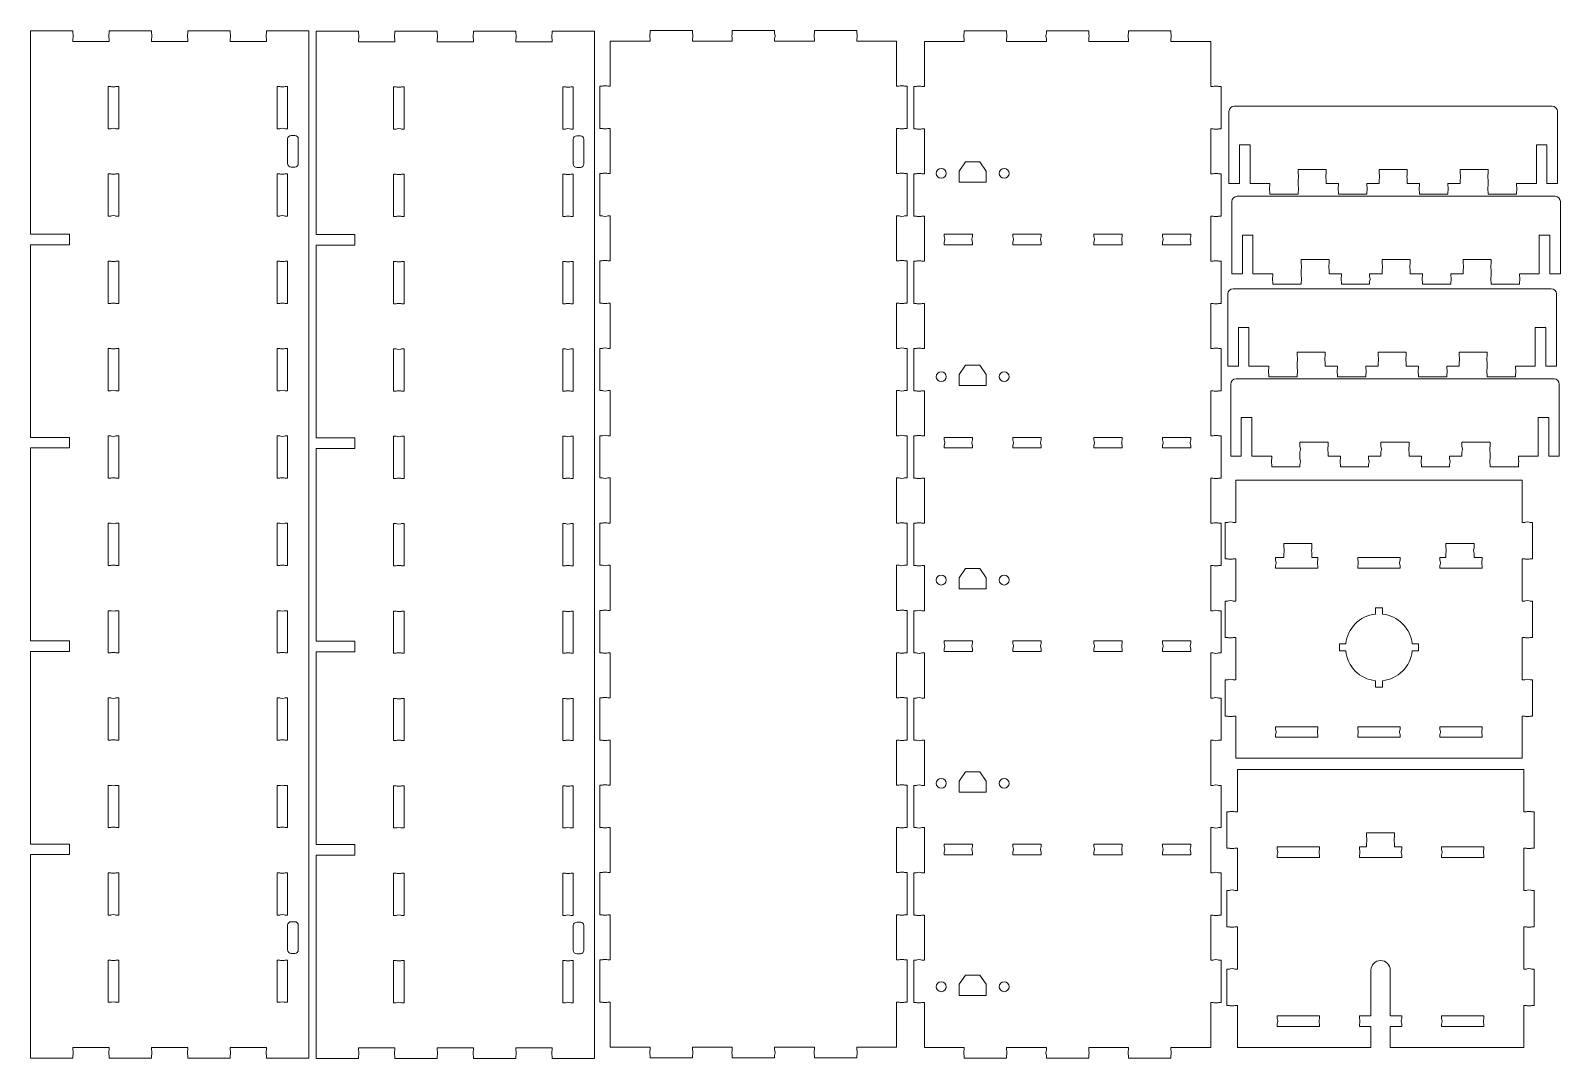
# Model space of a CAD drawing. Header units: inches. Extents: x -2.2 to 14.9, y -0.1 to 11.4.
import ezdxf

# ---------------------------------------------------------------- set-up
doc = ezdxf.new("R2010")
doc.units = ezdxf.units.IN
doc.header["$MEASUREMENT"] = 0
doc.layers.add('Visible', color=7, linetype='Continuous', lineweight=0)

# ---------------------------------------------------------------- blocks, each defined once
blk = doc.blocks.new('Block_1')
at = {"layer": 'Visible', "color": 1, "lineweight": 0, "true_color": 0xff0000}
for p, q in [((-1.705, 11.355), (-2.178, 11.355)), ((-2.178, 9.082), (-2.178, 11.355)), ((-1.705, 11.326), (-1.705, 11.355)), ((-1.298, 11.326), (-1.298, 11.355)), ((-0.826, 11.355), (-1.298, 11.355)), ((-0.826, 11.326), (-0.826, 11.355)), ((-0.419, 11.326), (-0.419, 11.355)), ((0.053, 11.355), (-0.419, 11.355)), ((0.053, 11.326), (0.053, 11.355)), ((0.46, 11.326), (0.46, 11.355)), ((0.933, 11.355), (0.46, 11.355)), ((0.933, -0.131), (0.933, 11.355)), ((1.488, 11.351), (1.015, 11.351)), ((1.015, 9.077), (1.015, 11.351)), ((1.488, 11.321), (1.488, 11.351)), ((1.895, 11.321), (1.895, 11.351)), ((2.367, 11.351), (1.895, 11.351)), ((2.367, 11.321), (2.367, 11.351)), ((2.774, 11.321), (2.774, 11.351)), ((3.246, 11.351), (2.774, 11.351)), ((3.246, 11.321), (3.246, 11.351)), ((3.653, 11.321), (3.653, 11.351)), ((4.125, 11.351), (3.653, 11.351)), ((4.125, -0.135), (4.125, 11.351)), ((4.749, 11.328), (4.749, 11.357)), ((5.222, 11.357), (4.749, 11.357)), ((5.222, 11.328), (5.222, 11.357)), ((5.667, 11.328), (5.667, 11.357)), ((6.14, 11.357), (5.667, 11.357)), ((6.14, 11.328), (6.14, 11.357)), ((6.586, 11.328), (6.586, 11.357)), ((7.058, 11.357), (6.586, 11.357)), ((7.058, 11.328), (7.058, 11.357)), ((8.26, 11.325), (8.26, 11.355)), ((8.732, 11.355), (8.26, 11.355)), ((8.732, 11.325), (8.732, 11.355)), ((9.178, 11.325), (9.178, 11.355)), ((9.651, 11.355), (9.178, 11.355)), ((9.651, 11.325), (9.651, 11.355)), ((10.096, 11.325), (10.096, 11.355)), ((10.569, 11.355), (10.096, 11.355)), ((10.569, 11.325), (10.569, 11.355)), ((-1.705, 11.237), (-1.705, 11.267)), ((-1.705, 11.237), (-1.298, 11.237)), ((-1.298, 11.237), (-1.298, 11.267)), ((-0.826, 11.237), (-0.826, 11.267)), ((-0.826, 11.237), (-0.419, 11.237)), ((-0.419, 11.237), (-0.419, 11.267)), ((0.053, 11.237), (0.053, 11.267)), ((0.053, 11.237), (0.46, 11.237)), ((0.46, 11.237), (0.46, 11.267)), ((1.488, 11.233), (1.488, 11.262)), ((1.488, 11.233), (1.895, 11.233)), ((1.895, 11.233), (1.895, 11.262)), ((2.367, 11.233), (2.367, 11.262)), ((2.367, 11.233), (2.774, 11.233)), ((2.774, 11.233), (2.774, 11.262)), ((3.246, 11.233), (3.246, 11.262)), ((3.246, 11.233), (3.653, 11.233)), ((3.653, 11.233), (3.653, 11.262)), ((4.303, 10.735), (4.303, 11.239)), ((4.303, 11.239), (4.749, 11.239)), ((4.749, 11.239), (4.749, 11.269)), ((5.222, 11.239), (5.222, 11.269)), ((5.222, 11.239), (5.667, 11.239)), ((5.667, 11.239), (5.667, 11.269)), ((6.14, 11.239), (6.14, 11.269)), ((6.14, 11.239), (6.586, 11.239)), ((6.586, 11.239), (6.586, 11.269)), ((7.058, 11.239), (7.058, 11.269)), ((7.058, 11.239), (7.504, 11.239)), ((7.504, 10.735), (7.504, 11.239)), ((7.814, 10.732), (7.814, 11.237)), ((7.814, 11.237), (8.26, 11.237)), ((8.26, 11.237), (8.26, 11.266)), ((8.732, 11.237), (8.732, 11.266)), ((8.732, 11.237), (9.178, 11.237)), ((9.178, 11.237), (9.178, 11.266)), ((9.651, 11.237), (9.651, 11.266)), ((9.651, 11.237), (10.096, 11.237)), ((10.096, 11.237), (10.096, 11.266)), ((10.569, 11.237), (10.569, 11.266)), ((10.569, 11.237), (11.015, 11.237)), ((11.015, 10.732), (11.015, 11.237)), ((-1.311, 10.733), (-1.282, 10.733)), ((-1.311, 10.26), (-1.311, 10.733)), ((-1.223, 10.733), (-1.193, 10.733)), ((-1.193, 10.26), (-1.193, 10.733)), ((0.578, 10.733), (0.608, 10.733)), ((0.578, 10.26), (0.578, 10.733)), ((0.667, 10.733), (0.696, 10.733)), ((0.696, 10.26), (0.696, 10.733)), ((1.881, 10.728), (1.911, 10.728)), ((1.881, 10.256), (1.881, 10.728)), ((1.97, 10.728), (1.999, 10.728)), ((1.999, 10.256), (1.999, 10.728)), ((3.771, 10.728), (3.801, 10.728)), ((3.771, 10.256), (3.771, 10.728)), ((3.86, 10.728), (3.889, 10.728)), ((3.889, 10.256), (3.889, 10.728)), ((4.185, 10.735), (4.185, 10.262)), ((4.215, 10.735), (4.185, 10.735)), ((4.303, 10.735), (4.274, 10.735)), ((7.504, 10.735), (7.534, 10.735)), ((7.593, 10.735), (7.622, 10.735)), ((7.622, 10.735), (7.622, 10.262)), ((7.696, 10.732), (7.696, 10.26)), ((7.725, 10.732), (7.696, 10.732)), ((7.814, 10.732), (7.784, 10.732)), ((11.015, 10.732), (11.044, 10.732)), ((11.103, 10.732), (11.133, 10.732)), ((11.133, 10.732), (11.133, 10.26)), ((11.219, 10.453), (11.219, 9.646)), ((11.278, 10.512), (14.833, 10.512)), ((14.892, 10.453), (14.892, 9.646)), ((4.215, 10.262), (4.185, 10.262)), ((4.303, 10.262), (4.274, 10.262)), ((4.303, 9.758), (4.303, 10.262)), ((7.504, 10.262), (7.534, 10.262)), ((7.504, 9.758), (7.504, 10.262)), ((7.593, 10.262), (7.622, 10.262)), ((-1.311, 10.26), (-1.282, 10.26)), ((-1.223, 10.26), (-1.193, 10.26)), ((0.578, 10.26), (0.608, 10.26)), ((0.667, 10.26), (0.696, 10.26)), ((0.696, 9.87), (0.696, 10.146)), ((0.736, 10.185), (0.775, 10.185)), ((0.815, 9.87), (0.815, 10.146)), ((1.881, 10.256), (1.911, 10.256)), ((1.97, 10.256), (1.999, 10.256)), ((3.771, 10.256), (3.801, 10.256)), ((3.86, 10.256), (3.889, 10.256)), ((3.889, 9.866), (3.889, 10.142)), ((3.929, 10.181), (3.968, 10.181)), ((4.007, 9.866), (4.007, 10.142)), ((7.725, 10.26), (7.696, 10.26)), ((7.814, 10.26), (7.784, 10.26)), ((7.814, 9.756), (7.814, 10.26)), ((11.015, 10.26), (11.044, 10.26)), ((11.015, 9.756), (11.015, 10.26)), ((11.103, 10.26), (11.133, 10.26)), ((11.337, 10.079), (11.455, 10.079)), ((11.337, 9.646), (11.337, 10.079)), ((11.455, 9.646), (11.455, 10.079)), ((14.774, 10.079), (14.656, 10.079)), ((14.656, 9.646), (14.656, 10.079)), ((14.774, 9.646), (14.774, 10.079)), ((-1.311, 9.756), (-1.282, 9.756)), ((-1.311, 9.283), (-1.311, 9.756)), ((-1.223, 9.756), (-1.193, 9.756)), ((-1.193, 9.283), (-1.193, 9.756)), ((0.578, 9.756), (0.608, 9.756)), ((0.578, 9.283), (0.578, 9.756)), ((0.667, 9.756), (0.696, 9.756)), ((0.696, 9.283), (0.696, 9.756)), ((0.736, 9.831), (0.775, 9.831)), ((1.881, 9.752), (1.911, 9.752)), ((1.881, 9.279), (1.881, 9.752)), ((1.97, 9.752), (1.999, 9.752)), ((1.999, 9.279), (1.999, 9.752)), ((3.771, 9.752), (3.801, 9.752)), ((3.771, 9.279), (3.771, 9.752)), ((3.86, 9.752), (3.889, 9.752)), ((3.889, 9.279), (3.889, 9.752)), ((3.929, 9.827), (3.968, 9.827)), ((4.185, 9.758), (4.185, 9.285)), ((4.215, 9.758), (4.185, 9.758)), ((4.303, 9.758), (4.274, 9.758)), ((7.504, 9.758), (7.534, 9.758)), ((7.593, 9.758), (7.622, 9.758)), ((7.622, 9.758), (7.622, 9.285)), ((7.696, 9.756), (7.696, 9.283)), ((7.725, 9.756), (7.696, 9.756)), ((7.814, 9.756), (7.784, 9.756)), ((8.275, 9.889), (8.204, 9.787)), ((8.204, 9.787), (8.204, 9.663)), ((8.275, 9.889), (8.433, 9.889)), ((8.433, 9.889), (8.504, 9.787)), ((8.504, 9.787), (8.504, 9.663)), ((11.015, 9.756), (11.044, 9.756)), ((11.103, 9.756), (11.133, 9.756)), ((11.133, 9.756), (11.133, 9.283)), ((11.992, 9.804), (12.307, 9.804)), ((11.992, 9.804), (11.992, 9.755)), ((12.307, 9.804), (12.307, 9.755)), ((12.898, 9.804), (13.213, 9.804)), ((12.898, 9.804), (12.898, 9.755)), ((13.213, 9.804), (13.213, 9.755)), ((14.118, 9.804), (13.803, 9.804)), ((13.803, 9.804), (13.803, 9.755)), ((14.118, 9.804), (14.118, 9.755)), ((8.204, 9.663), (8.504, 9.663)), ((11.219, 9.646), (11.337, 9.646)), ((11.455, 9.646), (11.677, 9.646)), ((11.677, 9.646), (11.677, 9.617)), ((11.992, 9.696), (11.992, 9.617)), ((12.307, 9.696), (12.307, 9.646)), ((12.307, 9.646), (12.445, 9.646)), ((12.445, 9.646), (12.445, 9.617)), ((12.76, 9.646), (12.898, 9.646)), ((12.76, 9.646), (12.76, 9.617)), ((12.898, 9.696), (12.898, 9.646)), ((13.213, 9.696), (13.213, 9.646)), ((13.213, 9.646), (13.35, 9.646)), ((13.35, 9.646), (13.35, 9.617)), ((13.665, 9.646), (13.803, 9.646)), ((13.665, 9.646), (13.665, 9.617)), ((13.803, 9.696), (13.803, 9.646)), ((14.118, 9.696), (14.118, 9.617)), ((14.433, 9.646), (14.656, 9.646)), ((14.433, 9.646), (14.433, 9.617)), ((14.774, 9.646), (14.892, 9.646)), ((11.251, 9.445), (11.251, 8.638)), ((11.31, 9.504), (14.865, 9.504)), ((11.677, 9.558), (11.677, 9.528)), ((11.677, 9.528), (11.992, 9.528)), ((11.992, 9.558), (11.992, 9.528)), ((12.445, 9.558), (12.445, 9.528)), ((12.445, 9.528), (12.76, 9.528)), ((12.76, 9.558), (12.76, 9.528)), ((13.35, 9.558), (13.35, 9.528)), ((13.665, 9.528), (13.35, 9.528)), ((13.665, 9.558), (13.665, 9.528)), ((14.118, 9.558), (14.118, 9.528)), ((14.433, 9.528), (14.118, 9.528)), ((14.433, 9.558), (14.433, 9.528)), ((14.924, 9.445), (14.924, 8.638)), ((-1.311, 9.283), (-1.282, 9.283)), ((-1.223, 9.283), (-1.193, 9.283)), ((0.578, 9.283), (0.608, 9.283)), ((0.667, 9.283), (0.696, 9.283)), ((1.881, 9.279), (1.911, 9.279)), ((1.97, 9.279), (1.999, 9.279)), ((3.771, 9.279), (3.801, 9.279)), ((3.86, 9.279), (3.889, 9.279)), ((4.215, 9.285), (4.185, 9.285)), ((4.303, 9.285), (4.274, 9.285)), ((4.303, 8.781), (4.303, 9.285)), ((7.504, 9.285), (7.534, 9.285)), ((7.504, 8.781), (7.504, 9.285)), ((7.593, 9.285), (7.622, 9.285)), ((7.725, 9.283), (7.696, 9.283)), ((7.814, 9.283), (7.784, 9.283)), ((7.814, 8.779), (7.814, 9.283)), ((11.015, 9.283), (11.044, 9.283)), ((11.015, 8.779), (11.015, 9.283)), ((11.103, 9.283), (11.133, 9.283)), ((-2.178, 9.082), (-1.744, 9.082)), ((-1.744, 9.082), (-1.744, 8.963)), ((1.015, 9.077), (1.448, 9.077)), ((1.448, 9.077), (1.448, 8.959)), ((8.351, 9.081), (8.036, 9.081)), ((8.036, 9.081), (8.036, 9.052)), ((8.351, 9.081), (8.351, 9.052)), ((8.804, 9.081), (9.119, 9.081)), ((8.804, 9.052), (8.804, 9.081)), ((9.119, 9.052), (9.119, 9.081)), ((9.71, 9.081), (10.025, 9.081)), ((9.71, 9.081), (9.71, 9.052)), ((10.025, 9.081), (10.025, 9.052)), ((10.477, 9.081), (10.792, 9.081)), ((10.477, 9.052), (10.477, 9.081)), ((10.792, 9.052), (10.792, 9.081)), ((11.369, 9.071), (11.487, 9.071)), ((11.369, 8.638), (11.369, 9.071)), ((11.487, 8.638), (11.487, 9.071)), ((14.806, 9.071), (14.688, 9.071)), ((14.688, 8.638), (14.688, 9.071)), ((14.806, 8.638), (14.806, 9.071)), ((-2.178, 6.808), (-2.178, 8.963)), ((-2.178, 8.963), (-1.744, 8.963)), ((1.015, 6.804), (1.015, 8.959)), ((1.015, 8.959), (1.448, 8.959)), ((8.036, 8.993), (8.036, 8.963)), ((8.351, 8.963), (8.036, 8.963)), ((8.351, 8.993), (8.351, 8.963)), ((8.804, 8.963), (8.804, 8.993)), ((8.804, 8.963), (9.119, 8.963)), ((9.119, 8.963), (9.119, 8.993)), ((9.71, 8.993), (9.71, 8.963)), ((9.71, 8.963), (10.025, 8.963)), ((10.025, 8.993), (10.025, 8.963)), ((10.477, 8.963), (10.477, 8.993)), ((10.477, 8.963), (10.792, 8.963)), ((10.792, 8.963), (10.792, 8.993)), ((-1.311, 8.779), (-1.282, 8.779)), ((-1.311, 8.306), (-1.311, 8.779)), ((-1.223, 8.779), (-1.193, 8.779)), ((-1.193, 8.306), (-1.193, 8.779)), ((0.578, 8.779), (0.608, 8.779)), ((0.578, 8.306), (0.578, 8.779)), ((0.667, 8.779), (0.696, 8.779)), ((0.696, 8.306), (0.696, 8.779)), ((1.881, 8.775), (1.911, 8.775)), ((1.881, 8.302), (1.881, 8.775)), ((1.97, 8.775), (1.999, 8.775)), ((1.999, 8.302), (1.999, 8.775)), ((3.771, 8.775), (3.801, 8.775)), ((3.771, 8.302), (3.771, 8.775)), ((3.86, 8.775), (3.889, 8.775)), ((3.889, 8.302), (3.889, 8.775)), ((4.185, 8.781), (4.185, 8.308)), ((4.215, 8.781), (4.185, 8.781)), ((4.303, 8.781), (4.274, 8.781)), ((7.504, 8.781), (7.534, 8.781)), ((7.593, 8.781), (7.622, 8.781)), ((7.622, 8.781), (7.622, 8.308)), ((7.696, 8.779), (7.696, 8.306)), ((7.725, 8.779), (7.696, 8.779)), ((7.814, 8.779), (7.784, 8.779)), ((11.015, 8.779), (11.044, 8.779)), ((11.103, 8.779), (11.133, 8.779)), ((11.133, 8.779), (11.133, 8.306)), ((12.025, 8.796), (12.34, 8.796)), ((12.025, 8.796), (12.025, 8.747)), ((12.34, 8.796), (12.34, 8.747)), ((12.93, 8.796), (13.245, 8.796)), ((12.93, 8.796), (12.93, 8.747)), ((13.245, 8.796), (13.245, 8.747)), ((14.151, 8.796), (13.836, 8.796)), ((13.836, 8.796), (13.836, 8.747)), ((14.151, 8.796), (14.151, 8.747)), ((11.251, 8.638), (11.369, 8.638)), ((11.487, 8.638), (11.71, 8.638)), ((11.71, 8.638), (11.71, 8.609)), ((12.025, 8.688), (12.025, 8.609)), ((12.34, 8.688), (12.34, 8.638)), ((12.34, 8.638), (12.477, 8.638)), ((12.477, 8.638), (12.477, 8.609)), ((12.792, 8.638), (12.93, 8.638)), ((12.792, 8.638), (12.792, 8.609)), ((12.93, 8.688), (12.93, 8.638)), ((13.245, 8.688), (13.245, 8.638)), ((13.245, 8.638), (13.383, 8.638)), ((13.383, 8.638), (13.383, 8.609)), ((13.698, 8.638), (13.836, 8.638)), ((13.698, 8.638), (13.698, 8.609)), ((13.836, 8.688), (13.836, 8.638)), ((14.151, 8.688), (14.151, 8.609)), ((14.466, 8.638), (14.688, 8.638)), ((14.466, 8.638), (14.466, 8.609)), ((14.806, 8.638), (14.924, 8.638)), ((11.207, 8.412), (11.207, 7.605)), ((11.266, 8.471), (14.821, 8.471)), ((11.71, 8.55), (11.71, 8.52)), ((11.71, 8.52), (12.025, 8.52)), ((12.025, 8.55), (12.025, 8.52)), ((12.477, 8.55), (12.477, 8.52)), ((12.477, 8.52), (12.792, 8.52)), ((12.792, 8.55), (12.792, 8.52)), ((13.383, 8.55), (13.383, 8.52)), ((13.698, 8.52), (13.383, 8.52)), ((13.698, 8.55), (13.698, 8.52)), ((14.151, 8.55), (14.151, 8.52)), ((14.466, 8.52), (14.151, 8.52)), ((14.466, 8.55), (14.466, 8.52)), ((14.88, 8.412), (14.88, 7.605)), ((-1.311, 8.306), (-1.282, 8.306)), ((-1.223, 8.306), (-1.193, 8.306)), ((0.578, 8.306), (0.608, 8.306)), ((0.667, 8.306), (0.696, 8.306)), ((1.881, 8.302), (1.911, 8.302)), ((1.97, 8.302), (1.999, 8.302)), ((3.771, 8.302), (3.801, 8.302)), ((3.86, 8.302), (3.889, 8.302)), ((4.215, 8.308), (4.185, 8.308)), ((4.303, 8.308), (4.274, 8.308)), ((4.303, 7.804), (4.303, 8.308)), ((7.504, 8.308), (7.534, 8.308)), ((7.504, 7.804), (7.504, 8.308)), ((7.593, 8.308), (7.622, 8.308)), ((7.725, 8.306), (7.696, 8.306)), ((7.814, 8.306), (7.784, 8.306)), ((7.814, 7.802), (7.814, 8.306)), ((11.015, 8.306), (11.044, 8.306)), ((11.015, 7.802), (11.015, 8.306)), ((11.103, 8.306), (11.133, 8.306)), ((11.325, 8.038), (11.443, 8.038)), ((11.325, 7.605), (11.325, 8.038)), ((11.443, 7.605), (11.443, 8.038)), ((14.762, 8.038), (14.644, 8.038)), ((14.644, 7.605), (14.644, 8.038)), ((14.762, 7.605), (14.762, 8.038)), ((-1.311, 7.802), (-1.282, 7.802)), ((-1.311, 7.33), (-1.311, 7.802)), ((-1.223, 7.802), (-1.193, 7.802)), ((-1.193, 7.33), (-1.193, 7.802)), ((0.578, 7.802), (0.608, 7.802)), ((0.578, 7.33), (0.578, 7.802)), ((0.667, 7.802), (0.696, 7.802)), ((0.696, 7.33), (0.696, 7.802)), ((1.881, 7.798), (1.911, 7.798)), ((1.881, 7.325), (1.881, 7.798)), ((1.97, 7.798), (1.999, 7.798)), ((1.999, 7.325), (1.999, 7.798)), ((3.771, 7.798), (3.801, 7.798)), ((3.771, 7.325), (3.771, 7.798)), ((3.86, 7.798), (3.889, 7.798)), ((3.889, 7.325), (3.889, 7.798)), ((4.185, 7.804), (4.185, 7.332)), ((4.215, 7.804), (4.185, 7.804)), ((4.303, 7.804), (4.274, 7.804)), ((7.504, 7.804), (7.534, 7.804)), ((7.593, 7.804), (7.622, 7.804)), ((7.622, 7.804), (7.622, 7.332)), ((7.696, 7.802), (7.696, 7.329)), ((7.725, 7.802), (7.696, 7.802)), ((7.814, 7.802), (7.784, 7.802)), ((11.015, 7.802), (11.044, 7.802)), ((11.103, 7.802), (11.133, 7.802)), ((11.133, 7.802), (11.133, 7.329)), ((11.98, 7.763), (12.295, 7.763)), ((11.98, 7.763), (11.98, 7.714)), ((12.295, 7.763), (12.295, 7.714)), ((12.886, 7.763), (13.201, 7.763)), ((12.886, 7.763), (12.886, 7.714)), ((13.201, 7.763), (13.201, 7.714)), ((14.106, 7.763), (13.791, 7.763)), ((13.791, 7.763), (13.791, 7.714)), ((14.106, 7.763), (14.106, 7.714)), ((8.275, 7.616), (8.204, 7.513)), ((8.275, 7.616), (8.433, 7.616)), ((8.433, 7.616), (8.504, 7.513)), ((11.207, 7.605), (11.325, 7.605)), ((11.443, 7.605), (11.665, 7.605)), ((11.665, 7.605), (11.665, 7.576)), ((11.98, 7.654), (11.98, 7.576)), ((12.295, 7.654), (12.295, 7.605)), ((12.295, 7.605), (12.433, 7.605)), ((12.433, 7.605), (12.433, 7.576)), ((12.748, 7.605), (12.886, 7.605)), ((12.748, 7.605), (12.748, 7.576)), ((12.886, 7.654), (12.886, 7.605)), ((13.201, 7.654), (13.201, 7.605)), ((13.201, 7.605), (13.338, 7.605)), ((13.338, 7.605), (13.338, 7.576)), ((13.653, 7.605), (13.791, 7.605)), ((13.653, 7.605), (13.653, 7.576)), ((13.791, 7.654), (13.791, 7.605)), ((14.106, 7.654), (14.106, 7.576)), ((14.421, 7.605), (14.644, 7.605)), ((14.421, 7.605), (14.421, 7.576)), ((14.762, 7.605), (14.88, 7.605)), ((8.204, 7.513), (8.204, 7.389)), ((8.204, 7.389), (8.504, 7.389)), ((8.504, 7.513), (8.504, 7.389)), ((11.239, 7.404), (11.239, 6.597)), ((11.298, 7.463), (14.853, 7.463)), ((11.665, 7.517), (11.665, 7.487)), ((11.665, 7.487), (11.98, 7.487)), ((11.98, 7.517), (11.98, 7.487)), ((12.433, 7.517), (12.433, 7.487)), ((12.433, 7.487), (12.748, 7.487)), ((12.748, 7.517), (12.748, 7.487)), ((13.338, 7.517), (13.338, 7.487)), ((13.653, 7.487), (13.338, 7.487)), ((13.653, 7.517), (13.653, 7.487)), ((14.106, 7.517), (14.106, 7.487)), ((14.421, 7.487), (14.106, 7.487)), ((14.421, 7.517), (14.421, 7.487)), ((14.912, 7.404), (14.912, 6.597)), ((-1.311, 7.33), (-1.282, 7.33)), ((-1.223, 7.33), (-1.193, 7.33)), ((0.578, 7.33), (0.608, 7.33)), ((0.667, 7.33), (0.696, 7.33)), ((1.881, 7.325), (1.911, 7.325)), ((1.97, 7.325), (1.999, 7.325)), ((3.771, 7.325), (3.801, 7.325)), ((3.86, 7.325), (3.889, 7.325)), ((4.215, 7.332), (4.185, 7.332)), ((4.303, 7.332), (4.274, 7.332)), ((4.303, 6.827), (4.303, 7.332)), ((7.504, 7.332), (7.534, 7.332)), ((7.504, 6.827), (7.504, 7.332)), ((7.593, 7.332), (7.622, 7.332)), ((7.725, 7.329), (7.696, 7.329)), ((7.814, 7.329), (7.784, 7.329)), ((7.814, 6.825), (7.814, 7.329)), ((11.015, 7.329), (11.044, 7.329)), ((11.015, 6.825), (11.015, 7.329)), ((11.103, 7.329), (11.133, 7.329)), ((11.357, 7.03), (11.475, 7.03)), ((11.357, 6.597), (11.357, 7.03)), ((11.475, 6.597), (11.475, 7.03)), ((14.794, 7.03), (14.676, 7.03)), ((14.676, 6.597), (14.676, 7.03)), ((14.794, 6.597), (14.794, 7.03)), ((-2.178, 6.808), (-1.744, 6.808)), ((-2.178, 4.534), (-2.178, 6.69)), ((-2.178, 6.69), (-1.744, 6.69)), ((-1.744, 6.808), (-1.744, 6.69)), ((-1.311, 6.825), (-1.282, 6.825)), ((-1.311, 6.353), (-1.311, 6.825)), ((-1.223, 6.825), (-1.193, 6.825)), ((-1.193, 6.353), (-1.193, 6.825)), ((0.578, 6.825), (0.608, 6.825)), ((0.578, 6.353), (0.578, 6.825)), ((0.667, 6.825), (0.696, 6.825)), ((0.696, 6.353), (0.696, 6.825)), ((1.015, 6.804), (1.448, 6.804)), ((1.015, 4.53), (1.015, 6.686)), ((1.015, 6.686), (1.448, 6.686)), ((1.448, 6.804), (1.448, 6.686)), ((1.881, 6.821), (1.911, 6.821)), ((1.881, 6.348), (1.881, 6.821)), ((1.97, 6.821), (1.999, 6.821)), ((1.999, 6.348), (1.999, 6.821)), ((3.771, 6.821), (3.801, 6.821)), ((3.771, 6.348), (3.771, 6.821)), ((3.86, 6.821), (3.889, 6.821)), ((3.889, 6.348), (3.889, 6.821)), ((4.185, 6.827), (4.185, 6.355)), ((4.215, 6.827), (4.185, 6.827)), ((4.303, 6.827), (4.274, 6.827)), ((7.504, 6.827), (7.534, 6.827)), ((7.593, 6.827), (7.622, 6.827)), ((7.622, 6.827), (7.622, 6.355)), ((7.696, 6.825), (7.696, 6.353)), ((7.725, 6.825), (7.696, 6.825)), ((7.814, 6.825), (7.784, 6.825)), ((8.351, 6.808), (8.036, 6.808)), ((8.036, 6.808), (8.036, 6.778)), ((8.036, 6.719), (8.036, 6.69)), ((8.351, 6.69), (8.036, 6.69)), ((8.351, 6.808), (8.351, 6.778)), ((8.351, 6.719), (8.351, 6.69)), ((8.804, 6.808), (9.119, 6.808)), ((8.804, 6.778), (8.804, 6.808)), ((8.804, 6.69), (8.804, 6.719)), ((8.804, 6.69), (9.119, 6.69)), ((9.119, 6.778), (9.119, 6.808)), ((9.119, 6.69), (9.119, 6.719)), ((9.71, 6.808), (10.025, 6.808)), ((9.71, 6.808), (9.71, 6.778)), ((9.71, 6.719), (9.71, 6.69)), ((9.71, 6.69), (10.025, 6.69)), ((10.025, 6.808), (10.025, 6.778)), ((10.025, 6.719), (10.025, 6.69)), ((10.477, 6.808), (10.792, 6.808)), ((10.477, 6.778), (10.477, 6.808)), ((10.477, 6.69), (10.477, 6.719)), ((10.477, 6.69), (10.792, 6.69)), ((10.792, 6.778), (10.792, 6.808)), ((10.792, 6.69), (10.792, 6.719)), ((11.015, 6.825), (11.044, 6.825)), ((11.103, 6.825), (11.133, 6.825)), ((11.133, 6.825), (11.133, 6.353)), ((12.013, 6.755), (12.328, 6.755)), ((12.013, 6.755), (12.013, 6.705)), ((12.328, 6.755), (12.328, 6.705)), ((12.918, 6.755), (13.233, 6.755)), ((12.918, 6.755), (12.918, 6.705)), ((13.233, 6.755), (13.233, 6.705)), ((14.139, 6.755), (13.824, 6.755)), ((13.824, 6.755), (13.824, 6.705)), ((14.139, 6.755), (14.139, 6.705)), ((11.239, 6.597), (11.357, 6.597)), ((11.475, 6.597), (11.698, 6.597)), ((11.698, 6.597), (11.698, 6.568)), ((11.698, 6.509), (11.698, 6.479)), ((12.013, 6.646), (12.013, 6.568)), ((12.013, 6.509), (12.013, 6.479)), ((12.328, 6.646), (12.328, 6.597)), ((12.328, 6.597), (12.465, 6.597)), ((12.465, 6.597), (12.465, 6.568)), ((12.465, 6.509), (12.465, 6.479)), ((12.78, 6.597), (12.918, 6.597)), ((12.78, 6.597), (12.78, 6.568)), ((12.78, 6.509), (12.78, 6.479)), ((12.918, 6.646), (12.918, 6.597)), ((13.233, 6.646), (13.233, 6.597)), ((13.233, 6.597), (13.371, 6.597)), ((13.371, 6.597), (13.371, 6.568)), ((13.371, 6.509), (13.371, 6.479)), ((13.686, 6.597), (13.824, 6.597)), ((13.686, 6.597), (13.686, 6.568)), ((13.686, 6.509), (13.686, 6.479)), ((13.824, 6.646), (13.824, 6.597)), ((14.139, 6.646), (14.139, 6.568)), ((14.139, 6.509), (14.139, 6.479)), ((14.454, 6.597), (14.676, 6.597)), ((14.454, 6.597), (14.454, 6.568)), ((14.454, 6.509), (14.454, 6.479)), ((14.794, 6.597), (14.912, 6.597)), ((-1.311, 6.353), (-1.282, 6.353)), ((-1.223, 6.353), (-1.193, 6.353)), ((0.578, 6.353), (0.608, 6.353)), ((0.667, 6.353), (0.696, 6.353)), ((1.881, 6.348), (1.911, 6.348)), ((1.97, 6.348), (1.999, 6.348)), ((3.771, 6.348), (3.801, 6.348)), ((3.86, 6.348), (3.889, 6.348)), ((4.215, 6.355), (4.185, 6.355)), ((4.303, 6.355), (4.274, 6.355)), ((4.303, 5.85), (4.303, 6.355)), ((7.504, 6.355), (7.534, 6.355)), ((7.504, 5.85), (7.504, 6.355)), ((7.593, 6.355), (7.622, 6.355)), ((7.725, 6.353), (7.696, 6.353)), ((7.814, 6.353), (7.784, 6.353)), ((7.814, 5.848), (7.814, 6.353)), ((11.015, 6.353), (11.044, 6.353)), ((11.015, 5.848), (11.015, 6.353)), ((11.103, 6.353), (11.133, 6.353)), ((11.295, 6.33), (11.295, 5.858)), ((11.295, 6.33), (14.496, 6.33)), ((11.698, 6.479), (12.013, 6.479)), ((12.465, 6.479), (12.78, 6.479)), ((13.686, 6.479), (13.371, 6.479)), ((14.454, 6.479), (14.139, 6.479)), ((14.496, 6.33), (14.496, 5.858)), ((-1.311, 5.848), (-1.282, 5.848)), ((-1.311, 5.376), (-1.311, 5.848)), ((-1.223, 5.848), (-1.193, 5.848)), ((-1.193, 5.376), (-1.193, 5.848)), ((0.578, 5.848), (0.608, 5.848)), ((0.578, 5.376), (0.578, 5.848)), ((0.667, 5.848), (0.696, 5.848)), ((0.696, 5.376), (0.696, 5.848)), ((1.881, 5.844), (1.911, 5.844)), ((1.881, 5.372), (1.881, 5.844)), ((1.97, 5.844), (1.999, 5.844)), ((1.999, 5.372), (1.999, 5.844)), ((3.771, 5.844), (3.801, 5.844)), ((3.771, 5.372), (3.771, 5.844)), ((3.86, 5.844), (3.889, 5.844)), ((3.889, 5.372), (3.889, 5.844)), ((4.185, 5.85), (4.185, 5.378)), ((4.215, 5.85), (4.185, 5.85)), ((4.303, 5.85), (4.274, 5.85)), ((7.504, 5.85), (7.534, 5.85)), ((7.593, 5.85), (7.622, 5.85)), ((7.622, 5.85), (7.622, 5.378)), ((7.696, 5.848), (7.696, 5.376)), ((7.725, 5.848), (7.696, 5.848)), ((7.814, 5.848), (7.784, 5.848)), ((11.015, 5.848), (11.044, 5.848)), ((11.103, 5.848), (11.133, 5.848)), ((11.133, 5.848), (11.133, 5.376)), ((11.177, 5.451), (11.177, 5.858)), ((11.207, 5.858), (11.177, 5.858)), ((11.295, 5.858), (11.266, 5.858)), ((14.496, 5.858), (14.525, 5.858)), ((14.585, 5.858), (14.614, 5.858)), ((14.614, 5.451), (14.614, 5.858)), ((11.833, 5.622), (12.147, 5.622)), ((11.833, 5.572), (11.833, 5.622)), ((11.833, 5.464), (11.833, 5.513)), ((12.147, 5.572), (12.147, 5.622)), ((12.147, 5.464), (12.147, 5.513)), ((13.959, 5.622), (13.644, 5.622)), ((13.644, 5.572), (13.644, 5.622)), ((13.644, 5.464), (13.644, 5.513)), ((13.959, 5.572), (13.959, 5.622)), ((13.959, 5.464), (13.959, 5.513)), ((-1.311, 5.376), (-1.282, 5.376)), ((-1.223, 5.376), (-1.193, 5.376)), ((0.578, 5.376), (0.608, 5.376)), ((0.667, 5.376), (0.696, 5.376)), ((1.881, 5.372), (1.911, 5.372)), ((1.97, 5.372), (1.999, 5.372)), ((3.771, 5.372), (3.801, 5.372)), ((3.86, 5.372), (3.889, 5.372)), ((4.215, 5.378), (4.185, 5.378)), ((4.303, 5.378), (4.274, 5.378)), ((4.303, 4.873), (4.303, 5.378)), ((7.504, 5.378), (7.534, 5.378)), ((7.504, 4.873), (7.504, 5.378)), ((7.593, 5.378), (7.622, 5.378)), ((7.725, 5.376), (7.696, 5.376)), ((7.814, 5.376), (7.784, 5.376)), ((7.814, 4.871), (7.814, 5.376)), ((8.275, 5.342), (8.204, 5.24)), ((8.275, 5.342), (8.433, 5.342)), ((8.433, 5.342), (8.504, 5.24)), ((11.015, 5.376), (11.044, 5.376)), ((11.015, 4.871), (11.015, 5.376)), ((11.103, 5.376), (11.133, 5.376)), ((11.207, 5.451), (11.177, 5.451)), ((11.295, 5.451), (11.266, 5.451)), ((11.295, 5.451), (11.295, 4.979)), ((11.741, 5.464), (11.741, 5.435)), ((11.741, 5.464), (11.833, 5.464)), ((11.741, 5.376), (11.741, 5.346)), ((11.741, 5.346), (12.213, 5.346)), ((12.147, 5.464), (12.213, 5.464)), ((12.213, 5.464), (12.213, 5.435)), ((12.213, 5.376), (12.213, 5.346)), ((12.659, 5.464), (13.132, 5.464)), ((12.659, 5.464), (12.659, 5.435)), ((12.659, 5.376), (12.659, 5.346)), ((12.659, 5.346), (13.132, 5.346)), ((13.132, 5.464), (13.132, 5.435)), ((13.132, 5.376), (13.132, 5.346)), ((13.578, 5.464), (13.578, 5.435)), ((13.578, 5.464), (13.644, 5.464)), ((13.578, 5.376), (13.578, 5.346)), ((13.578, 5.346), (14.05, 5.346)), ((13.959, 5.464), (14.05, 5.464)), ((14.05, 5.464), (14.05, 5.435)), ((14.05, 5.376), (14.05, 5.346)), ((14.496, 5.451), (14.525, 5.451)), ((14.496, 5.451), (14.496, 4.979)), ((14.585, 5.451), (14.614, 5.451)), ((8.204, 5.24), (8.204, 5.116)), ((8.504, 5.24), (8.504, 5.116)), ((8.204, 5.116), (8.504, 5.116)), ((11.177, 4.572), (11.177, 4.979)), ((11.207, 4.979), (11.177, 4.979)), ((11.295, 4.979), (11.266, 4.979)), ((14.496, 4.979), (14.525, 4.979)), ((14.585, 4.979), (14.614, 4.979)), ((14.614, 4.572), (14.614, 4.979)), ((-1.311, 4.871), (-1.282, 4.871)), ((-1.311, 4.399), (-1.311, 4.871)), ((-1.223, 4.871), (-1.193, 4.871)), ((-1.193, 4.399), (-1.193, 4.871)), ((0.578, 4.871), (0.608, 4.871)), ((0.578, 4.399), (0.578, 4.871)), ((0.667, 4.871), (0.696, 4.871)), ((0.696, 4.399), (0.696, 4.871)), ((1.881, 4.867), (1.911, 4.867)), ((1.881, 4.395), (1.881, 4.867)), ((1.97, 4.867), (1.999, 4.867)), ((1.999, 4.395), (1.999, 4.867)), ((3.771, 4.867), (3.801, 4.867)), ((3.771, 4.395), (3.771, 4.867)), ((3.86, 4.867), (3.889, 4.867)), ((3.889, 4.395), (3.889, 4.867)), ((4.185, 4.873), (4.185, 4.401)), ((4.215, 4.873), (4.185, 4.873)), ((4.303, 4.873), (4.274, 4.873)), ((7.504, 4.873), (7.534, 4.873)), ((7.593, 4.873), (7.622, 4.873)), ((7.622, 4.873), (7.622, 4.401)), ((7.696, 4.871), (7.696, 4.399)), ((7.725, 4.871), (7.696, 4.871)), ((7.814, 4.871), (7.784, 4.871)), ((11.015, 4.871), (11.044, 4.871)), ((11.103, 4.871), (11.133, 4.871)), ((11.133, 4.871), (11.133, 4.399)), ((12.856, 4.903), (12.935, 4.903)), ((12.856, 4.903), (12.856, 4.832)), ((12.935, 4.903), (12.935, 4.832)), ((-2.178, 4.534), (-1.744, 4.534)), ((-1.744, 4.534), (-1.744, 4.416)), ((1.015, 4.53), (1.448, 4.53)), ((1.448, 4.53), (1.448, 4.412)), ((8.351, 4.534), (8.036, 4.534)), ((8.036, 4.534), (8.036, 4.505)), ((8.351, 4.534), (8.351, 4.505)), ((8.804, 4.534), (9.119, 4.534)), ((8.804, 4.505), (8.804, 4.534)), ((9.119, 4.505), (9.119, 4.534)), ((9.71, 4.534), (10.025, 4.534)), ((9.71, 4.534), (9.71, 4.505)), ((10.025, 4.534), (10.025, 4.505)), ((10.477, 4.534), (10.792, 4.534)), ((10.477, 4.505), (10.477, 4.534)), ((10.792, 4.505), (10.792, 4.534)), ((11.207, 4.572), (11.177, 4.572)), ((11.295, 4.572), (11.266, 4.572)), ((11.295, 4.572), (11.295, 4.099)), ((12.453, 4.5), (12.524, 4.5)), ((12.453, 4.5), (12.453, 4.421)), ((13.267, 4.5), (13.338, 4.5)), ((13.338, 4.5), (13.338, 4.421)), ((14.496, 4.572), (14.525, 4.572)), ((14.496, 4.572), (14.496, 4.099)), ((14.585, 4.572), (14.614, 4.572)), ((-2.178, 2.261), (-2.178, 4.416)), ((-2.178, 4.416), (-1.744, 4.416)), ((-1.311, 4.399), (-1.282, 4.399)), ((-1.223, 4.399), (-1.193, 4.399)), ((0.578, 4.399), (0.608, 4.399)), ((0.667, 4.399), (0.696, 4.399)), ((1.015, 2.256), (1.015, 4.412)), ((1.015, 4.412), (1.448, 4.412)), ((1.881, 4.395), (1.911, 4.395)), ((1.97, 4.395), (1.999, 4.395)), ((3.771, 4.395), (3.801, 4.395)), ((3.86, 4.395), (3.889, 4.395)), ((4.215, 4.401), (4.185, 4.401)), ((4.303, 4.401), (4.274, 4.401)), ((4.303, 3.897), (4.303, 4.401)), ((7.504, 4.401), (7.534, 4.401)), ((7.504, 3.897), (7.504, 4.401)), ((7.593, 4.401), (7.622, 4.401)), ((7.725, 4.399), (7.696, 4.399)), ((7.814, 4.399), (7.784, 4.399)), ((7.814, 3.894), (7.814, 4.399)), ((8.036, 4.446), (8.036, 4.416)), ((8.351, 4.416), (8.036, 4.416)), ((8.351, 4.446), (8.351, 4.416)), ((8.804, 4.416), (8.804, 4.446)), ((8.804, 4.416), (9.119, 4.416)), ((9.119, 4.416), (9.119, 4.446)), ((9.71, 4.446), (9.71, 4.416)), ((9.71, 4.416), (10.025, 4.416)), ((10.025, 4.446), (10.025, 4.416)), ((10.477, 4.416), (10.477, 4.446)), ((10.477, 4.416), (10.792, 4.416)), ((10.792, 4.416), (10.792, 4.446)), ((11.015, 4.399), (11.044, 4.399)), ((11.015, 3.894), (11.015, 4.399)), ((11.103, 4.399), (11.133, 4.399)), ((12.453, 4.421), (12.524, 4.421)), ((13.267, 4.421), (13.338, 4.421)), ((11.177, 3.692), (11.177, 4.099)), ((11.207, 4.099), (11.177, 4.099)), ((11.295, 4.099), (11.266, 4.099)), ((12.856, 4.088), (12.856, 4.017)), ((12.856, 4.017), (12.935, 4.017)), ((12.935, 4.088), (12.935, 4.017)), ((14.496, 4.099), (14.525, 4.099)), ((14.585, 4.099), (14.614, 4.099)), ((14.614, 3.692), (14.614, 4.099)), ((-1.311, 3.895), (-1.282, 3.895)), ((-1.311, 3.422), (-1.311, 3.895)), ((-1.223, 3.895), (-1.193, 3.895)), ((-1.193, 3.422), (-1.193, 3.895)), ((0.578, 3.895), (0.608, 3.895)), ((0.578, 3.422), (0.578, 3.895)), ((0.667, 3.895), (0.696, 3.895)), ((0.696, 3.422), (0.696, 3.895)), ((1.881, 3.89), (1.911, 3.89)), ((1.881, 3.418), (1.881, 3.89)), ((1.97, 3.89), (1.999, 3.89)), ((1.999, 3.418), (1.999, 3.89)), ((3.771, 3.89), (3.801, 3.89)), ((3.771, 3.418), (3.771, 3.89)), ((3.86, 3.89), (3.889, 3.89)), ((3.889, 3.418), (3.889, 3.89)), ((4.185, 3.897), (4.185, 3.424)), ((4.215, 3.897), (4.185, 3.897)), ((4.303, 3.897), (4.274, 3.897)), ((7.504, 3.897), (7.534, 3.897)), ((7.593, 3.897), (7.622, 3.897)), ((7.622, 3.897), (7.622, 3.424)), ((7.696, 3.894), (7.696, 3.422)), ((7.725, 3.894), (7.696, 3.894)), ((7.814, 3.894), (7.784, 3.894)), ((11.015, 3.894), (11.044, 3.894)), ((11.103, 3.894), (11.133, 3.894)), ((11.133, 3.894), (11.133, 3.422)), ((11.207, 3.692), (11.177, 3.692)), ((11.295, 3.692), (11.266, 3.692)), ((11.295, 3.692), (11.295, 3.22)), ((14.496, 3.692), (14.525, 3.692)), ((14.496, 3.692), (14.496, 3.22)), ((14.585, 3.692), (14.614, 3.692)), ((-1.311, 3.422), (-1.282, 3.422)), ((-1.223, 3.422), (-1.193, 3.422)), ((0.578, 3.422), (0.608, 3.422)), ((0.667, 3.422), (0.696, 3.422)), ((4.215, 3.424), (4.185, 3.424)), ((4.303, 3.424), (4.274, 3.424)), ((4.303, 2.92), (4.303, 3.424)), ((7.504, 3.424), (7.534, 3.424)), ((7.504, 2.92), (7.504, 3.424)), ((7.593, 3.424), (7.622, 3.424)), ((7.725, 3.422), (7.696, 3.422)), ((7.814, 3.422), (7.784, 3.422)), ((7.814, 2.918), (7.814, 3.422)), ((11.015, 3.422), (11.044, 3.422)), ((11.015, 2.918), (11.015, 3.422)), ((11.103, 3.422), (11.133, 3.422)), ((11.741, 3.574), (12.213, 3.574)), ((11.741, 3.574), (11.741, 3.545)), ((11.741, 3.486), (11.741, 3.456)), ((11.741, 3.456), (12.213, 3.456)), ((12.213, 3.574), (12.213, 3.545)), ((12.213, 3.486), (12.213, 3.456)), ((12.659, 3.574), (13.132, 3.574)), ((12.659, 3.574), (12.659, 3.545)), ((12.659, 3.486), (12.659, 3.456)), ((12.659, 3.456), (13.132, 3.456)), ((13.132, 3.574), (13.132, 3.545)), ((13.132, 3.486), (13.132, 3.456)), ((13.578, 3.574), (14.05, 3.574)), ((13.578, 3.574), (13.578, 3.545)), ((13.578, 3.486), (13.578, 3.456)), ((13.578, 3.456), (14.05, 3.456)), ((14.05, 3.574), (14.05, 3.545)), ((14.05, 3.486), (14.05, 3.456)), ((1.881, 3.418), (1.911, 3.418)), ((1.97, 3.418), (1.999, 3.418)), ((3.771, 3.418), (3.801, 3.418)), ((3.86, 3.418), (3.889, 3.418)), ((11.295, 3.22), (14.496, 3.22)), ((11.314, 3.095), (11.314, 2.622)), ((11.314, 3.095), (14.514, 3.095)), ((14.514, 3.095), (14.514, 2.622)), ((-1.311, 2.918), (-1.282, 2.918)), ((-1.311, 2.445), (-1.311, 2.918)), ((-1.223, 2.918), (-1.193, 2.918)), ((-1.193, 2.445), (-1.193, 2.918)), ((0.578, 2.918), (0.608, 2.918)), ((0.578, 2.445), (0.578, 2.918)), ((0.667, 2.918), (0.696, 2.918)), ((0.696, 2.445), (0.696, 2.918)), ((1.881, 2.913), (1.911, 2.913)), ((1.881, 2.441), (1.881, 2.913)), ((1.97, 2.913), (1.999, 2.913)), ((1.999, 2.441), (1.999, 2.913)), ((3.771, 2.913), (3.801, 2.913)), ((3.771, 2.441), (3.771, 2.913)), ((3.86, 2.913), (3.889, 2.913)), ((3.889, 2.441), (3.889, 2.913)), ((4.185, 2.92), (4.185, 2.447)), ((4.215, 2.92), (4.185, 2.92)), ((4.303, 2.92), (4.274, 2.92)), ((7.504, 2.92), (7.534, 2.92)), ((7.593, 2.92), (7.622, 2.92)), ((7.622, 2.92), (7.622, 2.447)), ((7.696, 2.918), (7.696, 2.445)), ((7.725, 2.918), (7.696, 2.918)), ((7.814, 2.918), (7.784, 2.918)), ((8.275, 3.069), (8.204, 2.966)), ((8.204, 2.966), (8.204, 2.842)), ((8.275, 3.069), (8.433, 3.069)), ((8.433, 3.069), (8.504, 2.966)), ((8.504, 2.966), (8.504, 2.842)), ((11.015, 2.918), (11.044, 2.918)), ((11.103, 2.918), (11.133, 2.918)), ((11.133, 2.918), (11.133, 2.445)), ((8.204, 2.842), (8.504, 2.842)), ((11.195, 2.216), (11.195, 2.622)), ((11.225, 2.622), (11.195, 2.622)), ((11.314, 2.622), (11.284, 2.622)), ((14.514, 2.622), (14.544, 2.622)), ((14.603, 2.622), (14.632, 2.622)), ((14.632, 2.216), (14.632, 2.622)), ((-1.311, 2.445), (-1.282, 2.445)), ((-1.223, 2.445), (-1.193, 2.445)), ((0.578, 2.445), (0.608, 2.445)), ((0.667, 2.445), (0.696, 2.445)), ((1.881, 2.441), (1.911, 2.441)), ((1.97, 2.441), (1.999, 2.441)), ((3.771, 2.441), (3.801, 2.441)), ((3.86, 2.441), (3.889, 2.441)), ((4.215, 2.447), (4.185, 2.447)), ((4.303, 2.447), (4.274, 2.447)), ((4.303, 1.943), (4.303, 2.447)), ((7.504, 2.447), (7.534, 2.447)), ((7.504, 1.943), (7.504, 2.447)), ((7.593, 2.447), (7.622, 2.447)), ((7.725, 2.445), (7.696, 2.445)), ((7.814, 2.445), (7.784, 2.445)), ((7.814, 1.941), (7.814, 2.445)), ((11.015, 2.445), (11.044, 2.445)), ((11.015, 1.941), (11.015, 2.445)), ((11.103, 2.445), (11.133, 2.445)), ((-2.178, 2.261), (-1.744, 2.261)), ((-1.744, 2.261), (-1.744, 2.143)), ((1.015, 2.256), (1.448, 2.256)), ((1.448, 2.256), (1.448, 2.138)), ((8.351, 2.261), (8.036, 2.261)), ((8.036, 2.261), (8.036, 2.231)), ((8.351, 2.261), (8.351, 2.231)), ((8.804, 2.261), (9.119, 2.261)), ((8.804, 2.231), (8.804, 2.261)), ((9.119, 2.231), (9.119, 2.261)), ((9.71, 2.261), (10.025, 2.261)), ((9.71, 2.261), (9.71, 2.231)), ((10.025, 2.261), (10.025, 2.231)), ((10.477, 2.261), (10.792, 2.261)), ((10.477, 2.231), (10.477, 2.261)), ((10.792, 2.231), (10.792, 2.261)), ((11.759, 2.229), (12.232, 2.229)), ((11.759, 2.229), (11.759, 2.199)), ((12.232, 2.229), (12.232, 2.199)), ((12.678, 2.229), (12.678, 2.199)), ((12.678, 2.229), (12.756, 2.229)), ((12.756, 2.386), (13.071, 2.386)), ((12.756, 2.337), (12.756, 2.386)), ((12.756, 2.229), (12.756, 2.278)), ((13.071, 2.337), (13.071, 2.386)), ((13.071, 2.229), (13.071, 2.278)), ((13.071, 2.229), (13.15, 2.229)), ((13.15, 2.229), (13.15, 2.199)), ((13.596, 2.229), (14.068, 2.229)), ((13.596, 2.229), (13.596, 2.199)), ((14.068, 2.229), (14.068, 2.199)), ((-2.178, -0.131), (-2.178, 2.143)), ((-2.178, 2.143), (-1.744, 2.143)), ((1.015, -0.135), (1.015, 2.138)), ((1.015, 2.138), (1.448, 2.138)), ((8.036, 2.172), (8.036, 2.142)), ((8.351, 2.142), (8.036, 2.142)), ((8.351, 2.172), (8.351, 2.142)), ((8.804, 2.142), (8.804, 2.172)), ((8.804, 2.142), (9.119, 2.142)), ((9.119, 2.142), (9.119, 2.172)), ((9.71, 2.172), (9.71, 2.142)), ((9.71, 2.142), (10.025, 2.142)), ((10.025, 2.172), (10.025, 2.142)), ((10.477, 2.142), (10.477, 2.172)), ((10.477, 2.142), (10.792, 2.142)), ((10.792, 2.142), (10.792, 2.172)), ((11.225, 2.216), (11.195, 2.216)), ((11.314, 2.216), (11.284, 2.216)), ((11.314, 2.216), (11.314, 1.743)), ((11.759, 2.14), (11.759, 2.111)), ((11.759, 2.111), (12.232, 2.111)), ((12.232, 2.14), (12.232, 2.111)), ((12.678, 2.14), (12.678, 2.111)), ((12.678, 2.111), (13.15, 2.111)), ((13.15, 2.14), (13.15, 2.111)), ((13.596, 2.14), (13.596, 2.111)), ((13.596, 2.111), (14.068, 2.111)), ((14.068, 2.14), (14.068, 2.111)), ((14.514, 2.216), (14.544, 2.216)), ((14.514, 2.216), (14.514, 1.743)), ((14.603, 2.216), (14.632, 2.216)), ((-1.311, 1.941), (-1.282, 1.941)), ((-1.311, 1.468), (-1.311, 1.941)), ((-1.223, 1.941), (-1.193, 1.941)), ((-1.193, 1.468), (-1.193, 1.941)), ((0.578, 1.941), (0.608, 1.941)), ((0.578, 1.468), (0.578, 1.941)), ((0.667, 1.941), (0.696, 1.941)), ((0.696, 1.468), (0.696, 1.941)), ((1.881, 1.937), (1.911, 1.937)), ((1.881, 1.464), (1.881, 1.937)), ((1.97, 1.937), (1.999, 1.937)), ((1.999, 1.464), (1.999, 1.937)), ((3.771, 1.937), (3.801, 1.937)), ((3.771, 1.464), (3.771, 1.937)), ((3.86, 1.937), (3.889, 1.937)), ((3.889, 1.464), (3.889, 1.937)), ((4.185, 1.943), (4.185, 1.47)), ((4.215, 1.943), (4.185, 1.943)), ((4.303, 1.943), (4.274, 1.943)), ((7.504, 1.943), (7.534, 1.943)), ((7.593, 1.943), (7.622, 1.943)), ((7.622, 1.943), (7.622, 1.47)), ((7.696, 1.941), (7.696, 1.468)), ((7.725, 1.941), (7.696, 1.941)), ((7.814, 1.941), (7.784, 1.941)), ((11.015, 1.941), (11.044, 1.941)), ((11.103, 1.941), (11.133, 1.941)), ((11.133, 1.941), (11.133, 1.468)), ((11.195, 1.336), (11.195, 1.743)), ((11.225, 1.743), (11.195, 1.743)), ((11.314, 1.743), (11.284, 1.743)), ((14.514, 1.743), (14.544, 1.743)), ((14.603, 1.743), (14.632, 1.743)), ((14.632, 1.336), (14.632, 1.743)), ((-1.311, 1.468), (-1.282, 1.468)), ((-1.223, 1.468), (-1.193, 1.468)), ((0.578, 1.468), (0.608, 1.468)), ((0.667, 1.468), (0.696, 1.468)), ((0.736, 1.393), (0.775, 1.393)), ((1.881, 1.464), (1.911, 1.464)), ((1.97, 1.464), (1.999, 1.464)), ((3.771, 1.464), (3.801, 1.464)), ((3.86, 1.464), (3.889, 1.464)), ((3.929, 1.389), (3.968, 1.389)), ((4.215, 1.47), (4.185, 1.47)), ((4.303, 1.47), (4.274, 1.47)), ((4.303, 0.966), (4.303, 1.47)), ((7.504, 1.47), (7.534, 1.47)), ((7.504, 0.966), (7.504, 1.47)), ((7.593, 1.47), (7.622, 1.47)), ((7.725, 1.468), (7.696, 1.468)), ((7.814, 1.468), (7.784, 1.468)), ((7.814, 0.964), (7.814, 1.468)), ((11.015, 1.468), (11.044, 1.468)), ((11.015, 0.964), (11.015, 1.468)), ((11.103, 1.468), (11.133, 1.468)), ((0.696, 1.354), (0.696, 1.078)), ((0.815, 1.354), (0.815, 1.078)), ((3.889, 1.35), (3.889, 1.074)), ((4.007, 1.35), (4.007, 1.074)), ((11.225, 1.336), (11.195, 1.336)), ((11.314, 1.336), (11.284, 1.336)), ((11.314, 1.336), (11.314, 0.864)), ((14.514, 1.336), (14.544, 1.336)), ((14.514, 1.336), (14.514, 0.864)), ((14.603, 1.336), (14.632, 1.336)), ((0.736, 1.039), (0.775, 1.039)), ((3.929, 1.035), (3.968, 1.035)), ((-1.311, 0.964), (-1.282, 0.964)), ((-1.311, 0.492), (-1.311, 0.964)), ((-1.223, 0.964), (-1.193, 0.964)), ((-1.193, 0.492), (-1.193, 0.964)), ((0.578, 0.964), (0.608, 0.964)), ((0.578, 0.492), (0.578, 0.964)), ((0.667, 0.964), (0.696, 0.964)), ((0.696, 0.492), (0.696, 0.964)), ((1.881, 0.96), (1.911, 0.96)), ((1.881, 0.487), (1.881, 0.96)), ((1.97, 0.96), (1.999, 0.96)), ((1.999, 0.487), (1.999, 0.96)), ((3.771, 0.96), (3.801, 0.96)), ((3.771, 0.487), (3.771, 0.96)), ((3.86, 0.96), (3.889, 0.96)), ((3.889, 0.487), (3.889, 0.96)), ((4.185, 0.966), (4.185, 0.493)), ((4.215, 0.966), (4.185, 0.966)), ((4.303, 0.966), (4.274, 0.966)), ((7.504, 0.966), (7.534, 0.966)), ((7.593, 0.966), (7.622, 0.966)), ((7.622, 0.966), (7.622, 0.493)), ((7.696, 0.964), (7.696, 0.491)), ((7.725, 0.964), (7.696, 0.964)), ((7.814, 0.964), (7.784, 0.964)), ((11.015, 0.964), (11.044, 0.964)), ((11.103, 0.964), (11.133, 0.964)), ((11.133, 0.964), (11.133, 0.491)), ((11.195, 0.457), (11.195, 0.864)), ((11.225, 0.864), (11.195, 0.864)), ((11.314, 0.864), (11.284, 0.864)), ((14.514, 0.864), (14.544, 0.864)), ((14.603, 0.864), (14.632, 0.864)), ((14.632, 0.457), (14.632, 0.864)), ((8.275, 0.795), (8.204, 0.693)), ((8.204, 0.693), (8.204, 0.569)), ((8.275, 0.795), (8.433, 0.795)), ((8.433, 0.795), (8.504, 0.693)), ((8.504, 0.693), (8.504, 0.569)), ((12.806, 0.851), (12.806, 0.339)), ((13.022, 0.851), (13.022, 0.339)), ((8.204, 0.569), (8.504, 0.569)), ((-1.311, 0.492), (-1.282, 0.492)), ((-1.223, 0.492), (-1.193, 0.492)), ((0.578, 0.492), (0.608, 0.492)), ((0.667, 0.492), (0.696, 0.492)), ((1.881, 0.487), (1.911, 0.487)), ((1.97, 0.487), (1.999, 0.487)), ((3.771, 0.487), (3.801, 0.487)), ((3.86, 0.487), (3.889, 0.487)), ((4.215, 0.493), (4.185, 0.493)), ((4.303, 0.493), (4.274, 0.493)), ((4.303, -0.011), (4.303, 0.493)), ((7.504, 0.493), (7.534, 0.493)), ((7.504, -0.011), (7.504, 0.493)), ((7.593, 0.493), (7.622, 0.493)), ((7.725, 0.491), (7.696, 0.491)), ((7.814, 0.491), (7.784, 0.491)), ((7.814, -0.013), (7.814, 0.491)), ((11.015, 0.491), (11.044, 0.491)), ((11.015, -0.013), (11.015, 0.491)), ((11.103, 0.491), (11.133, 0.491)), ((11.225, 0.457), (11.195, 0.457)), ((11.314, 0.457), (11.284, 0.457)), ((11.314, 0.457), (11.314, -0.015)), ((14.514, 0.457), (14.544, 0.457)), ((14.514, 0.457), (14.514, -0.015)), ((14.603, 0.457), (14.632, 0.457)), ((11.759, 0.339), (12.232, 0.339)), ((11.759, 0.339), (11.759, 0.309)), ((11.759, 0.25), (11.759, 0.221)), ((11.759, 0.221), (12.232, 0.221)), ((12.232, 0.339), (12.232, 0.309)), ((12.232, 0.25), (12.232, 0.221)), ((12.678, 0.339), (12.806, 0.339)), ((12.678, 0.339), (12.678, 0.309)), ((12.678, 0.25), (12.678, 0.221)), ((12.678, 0.221), (12.806, 0.221)), ((12.806, 0.221), (12.806, -0.015)), ((13.022, 0.339), (13.15, 0.339)), ((13.022, 0.221), (13.022, -0.015)), ((13.022, 0.221), (13.15, 0.221)), ((13.15, 0.339), (13.15, 0.309)), ((13.15, 0.25), (13.15, 0.221)), ((13.596, 0.339), (14.068, 0.339)), ((13.596, 0.339), (13.596, 0.309)), ((13.596, 0.25), (13.596, 0.221)), ((13.596, 0.221), (14.068, 0.221)), ((14.068, 0.339), (14.068, 0.309)), ((14.068, 0.25), (14.068, 0.221)), ((-1.705, -0.131), (-2.178, -0.131)), ((-1.705, -0.013), (-1.298, -0.013)), ((-1.705, -0.013), (-1.705, -0.042)), ((-1.705, -0.101), (-1.705, -0.131)), ((-1.298, -0.013), (-1.298, -0.042)), ((-1.298, -0.101), (-1.298, -0.131)), ((-0.826, -0.131), (-1.298, -0.131)), ((-0.826, -0.013), (-0.419, -0.013)), ((-0.826, -0.013), (-0.826, -0.042)), ((-0.826, -0.101), (-0.826, -0.131)), ((-0.419, -0.013), (-0.419, -0.042)), ((-0.419, -0.101), (-0.419, -0.131)), ((0.053, -0.131), (-0.419, -0.131)), ((0.053, -0.013), (0.46, -0.013)), ((0.053, -0.013), (0.053, -0.042)), ((0.053, -0.101), (0.053, -0.131)), ((0.46, -0.013), (0.46, -0.042)), ((0.46, -0.101), (0.46, -0.131)), ((0.933, -0.131), (0.46, -0.131)), ((1.488, -0.135), (1.015, -0.135)), ((1.488, -0.017), (1.895, -0.017)), ((1.488, -0.017), (1.488, -0.047)), ((1.488, -0.106), (1.488, -0.135)), ((1.895, -0.017), (1.895, -0.047)), ((1.895, -0.106), (1.895, -0.135)), ((2.367, -0.135), (1.895, -0.135)), ((2.367, -0.017), (2.774, -0.017)), ((2.367, -0.017), (2.367, -0.047)), ((2.367, -0.106), (2.367, -0.135)), ((2.774, -0.017), (2.774, -0.047)), ((2.774, -0.106), (2.774, -0.135)), ((3.246, -0.135), (2.774, -0.135)), ((3.246, -0.017), (3.653, -0.017)), ((3.246, -0.017), (3.246, -0.047)), ((3.246, -0.106), (3.246, -0.135)), ((3.653, -0.017), (3.653, -0.047)), ((3.653, -0.106), (3.653, -0.135)), ((4.125, -0.135), (3.653, -0.135)), ((4.303, -0.011), (4.749, -0.011)), ((4.749, -0.011), (4.749, -0.04)), ((4.749, -0.1), (4.749, -0.129)), ((5.222, -0.129), (4.749, -0.129)), ((5.222, -0.011), (5.222, -0.04)), ((5.222, -0.011), (5.667, -0.011)), ((5.222, -0.1), (5.222, -0.129)), ((5.667, -0.011), (5.667, -0.04)), ((5.667, -0.1), (5.667, -0.129)), ((6.14, -0.129), (5.667, -0.129)), ((6.14, -0.011), (6.14, -0.04)), ((6.14, -0.011), (6.586, -0.011)), ((6.14, -0.1), (6.14, -0.129)), ((6.586, -0.011), (6.586, -0.04)), ((6.586, -0.1), (6.586, -0.129)), ((7.058, -0.129), (6.586, -0.129)), ((7.058, -0.011), (7.058, -0.04)), ((7.058, -0.011), (7.504, -0.011)), ((7.058, -0.1), (7.058, -0.129)), ((7.814, -0.013), (8.26, -0.013)), ((8.26, -0.013), (8.26, -0.043)), ((8.26, -0.102), (8.26, -0.131)), ((8.732, -0.131), (8.26, -0.131)), ((8.732, -0.013), (9.178, -0.013)), ((8.732, -0.013), (8.732, -0.043)), ((8.732, -0.102), (8.732, -0.131)), ((9.178, -0.013), (9.178, -0.043)), ((9.178, -0.102), (9.178, -0.131)), ((9.651, -0.131), (9.178, -0.131)), ((9.651, -0.013), (10.096, -0.013)), ((9.651, -0.013), (9.651, -0.043)), ((9.651, -0.102), (9.651, -0.131)), ((10.096, -0.013), (10.096, -0.043)), ((10.096, -0.102), (10.096, -0.131)), ((10.569, -0.131), (10.096, -0.131)), ((10.569, -0.013), (11.015, -0.013)), ((10.569, -0.013), (10.569, -0.043)), ((10.569, -0.102), (10.569, -0.131)), ((11.314, -0.015), (12.806, -0.015)), ((13.022, -0.015), (14.514, -0.015))]:
    blk.add_line(p, q, dxfattribs=at)
for centre in [(8.002, 9.761), (8.706, 9.761), (8.002, 7.487), (8.706, 7.487), (8.002, 5.213), (8.706, 5.213), (8.002, 2.94), (8.706, 2.94), (8.002, 0.666), (8.706, 0.666)]:
    blk.add_circle(centre, 0.0551, dxfattribs=at)
for points in [[(-1.705, 11.267), (-1.702, 11.267), (-1.7, 11.28), (-1.7, 11.296), (-1.7, 11.312), (-1.702, 11.326), (-1.705, 11.326)], [(-1.298, 11.326), (-1.301, 11.326), (-1.303, 11.312), (-1.303, 11.296), (-1.303, 11.28), (-1.301, 11.267), (-1.298, 11.267)], [(-0.826, 11.267), (-0.823, 11.267), (-0.821, 11.28), (-0.821, 11.296), (-0.821, 11.312), (-0.823, 11.326), (-0.826, 11.326)], [(-0.419, 11.326), (-0.422, 11.326), (-0.424, 11.312), (-0.424, 11.296), (-0.424, 11.28), (-0.422, 11.267), (-0.419, 11.267)], [(0.053, 11.267), (0.056, 11.267), (0.058, 11.28), (0.058, 11.296), (0.058, 11.312), (0.056, 11.326), (0.053, 11.326)], [(0.46, 11.326), (0.458, 11.326), (0.455, 11.312), (0.455, 11.296), (0.455, 11.28), (0.458, 11.267), (0.46, 11.267)], [(1.488, 11.262), (1.49, 11.262), (1.493, 11.276), (1.493, 11.292), (1.493, 11.308), (1.49, 11.321), (1.488, 11.321)], [(1.895, 11.321), (1.892, 11.321), (1.89, 11.308), (1.89, 11.292), (1.89, 11.276), (1.892, 11.262), (1.895, 11.262)], [(2.367, 11.262), (2.37, 11.262), (2.372, 11.276), (2.372, 11.292), (2.372, 11.308), (2.37, 11.321), (2.367, 11.321)], [(2.774, 11.321), (2.771, 11.321), (2.769, 11.308), (2.769, 11.292), (2.769, 11.276), (2.771, 11.262), (2.774, 11.262)], [(3.246, 11.262), (3.249, 11.262), (3.251, 11.276), (3.251, 11.292), (3.251, 11.308), (3.249, 11.321), (3.246, 11.321)], [(3.653, 11.321), (3.65, 11.321), (3.648, 11.308), (3.648, 11.292), (3.648, 11.276), (3.65, 11.262), (3.653, 11.262)], [(4.749, 11.328), (4.746, 11.328), (4.744, 11.314), (4.744, 11.298), (4.744, 11.282), (4.746, 11.269), (4.749, 11.269)], [(5.222, 11.269), (5.224, 11.269), (5.226, 11.282), (5.226, 11.298), (5.226, 11.314), (5.224, 11.328), (5.222, 11.328)], [(5.667, 11.328), (5.665, 11.328), (5.662, 11.314), (5.662, 11.298), (5.662, 11.282), (5.665, 11.269), (5.667, 11.269)], [(6.14, 11.269), (6.143, 11.269), (6.145, 11.282), (6.145, 11.298), (6.145, 11.314), (6.143, 11.328), (6.14, 11.328)], [(6.586, 11.328), (6.583, 11.328), (6.581, 11.314), (6.581, 11.298), (6.581, 11.282), (6.583, 11.269), (6.586, 11.269)], [(7.058, 11.269), (7.061, 11.269), (7.063, 11.282), (7.063, 11.298), (7.063, 11.314), (7.061, 11.328), (7.058, 11.328)], [(8.26, 11.325), (8.257, 11.325), (8.255, 11.312), (8.255, 11.296), (8.255, 11.28), (8.257, 11.266), (8.26, 11.266)], [(8.732, 11.266), (8.735, 11.266), (8.737, 11.28), (8.737, 11.296), (8.737, 11.312), (8.735, 11.325), (8.732, 11.325)], [(9.178, 11.325), (9.175, 11.325), (9.173, 11.312), (9.173, 11.296), (9.173, 11.28), (9.175, 11.266), (9.178, 11.266)], [(9.651, 11.266), (9.653, 11.266), (9.655, 11.28), (9.655, 11.296), (9.655, 11.312), (9.653, 11.325), (9.651, 11.325)], [(10.096, 11.325), (10.094, 11.325), (10.091, 11.312), (10.091, 11.296), (10.091, 11.28), (10.094, 11.266), (10.096, 11.266)], [(10.569, 11.266), (10.572, 11.266), (10.574, 11.28), (10.574, 11.296), (10.574, 11.312), (10.572, 11.325), (10.569, 11.325)], [(-1.223, 10.733), (-1.223, 10.73), (-1.236, 10.728), (-1.252, 10.728), (-1.269, 10.728), (-1.282, 10.73), (-1.282, 10.733)], [(0.667, 10.733), (0.667, 10.73), (0.654, 10.728), (0.637, 10.728), (0.621, 10.728), (0.608, 10.73), (0.608, 10.733)], [(1.97, 10.728), (1.97, 10.726), (1.957, 10.723), (1.94, 10.723), (1.924, 10.723), (1.911, 10.726), (1.911, 10.728)], [(3.86, 10.728), (3.86, 10.726), (3.847, 10.723), (3.83, 10.723), (3.814, 10.723), (3.801, 10.726), (3.801, 10.728)], [(4.274, 10.735), (4.274, 10.737), (4.26, 10.74), (4.244, 10.74), (4.228, 10.74), (4.215, 10.737), (4.215, 10.735)], [(7.593, 10.735), (7.593, 10.737), (7.579, 10.74), (7.563, 10.74), (7.547, 10.74), (7.534, 10.737), (7.534, 10.735)], [(7.784, 10.732), (7.784, 10.735), (7.771, 10.737), (7.755, 10.737), (7.739, 10.737), (7.725, 10.735), (7.725, 10.732)], [(11.103, 10.732), (11.103, 10.735), (11.09, 10.737), (11.074, 10.737), (11.057, 10.737), (11.044, 10.735), (11.044, 10.732)], [(-1.282, 10.26), (-1.282, 10.263), (-1.269, 10.265), (-1.252, 10.265), (-1.236, 10.265), (-1.223, 10.263), (-1.223, 10.26)], [(0.608, 10.26), (0.608, 10.263), (0.621, 10.265), (0.637, 10.265), (0.654, 10.265), (0.667, 10.263), (0.667, 10.26)], [(4.215, 10.262), (4.215, 10.259), (4.228, 10.257), (4.244, 10.257), (4.26, 10.257), (4.274, 10.259), (4.274, 10.262)], [(7.534, 10.262), (7.534, 10.259), (7.547, 10.257), (7.563, 10.257), (7.579, 10.257), (7.593, 10.259), (7.593, 10.262)], [(1.911, 10.256), (1.911, 10.259), (1.924, 10.261), (1.94, 10.261), (1.957, 10.261), (1.97, 10.259), (1.97, 10.256)], [(3.801, 10.256), (3.801, 10.259), (3.814, 10.261), (3.83, 10.261), (3.847, 10.261), (3.86, 10.259), (3.86, 10.256)], [(7.725, 10.26), (7.725, 10.257), (7.739, 10.255), (7.755, 10.255), (7.771, 10.255), (7.784, 10.257), (7.784, 10.26)], [(11.044, 10.26), (11.044, 10.257), (11.057, 10.255), (11.074, 10.255), (11.09, 10.255), (11.103, 10.257), (11.103, 10.26)], [(-1.223, 9.756), (-1.223, 9.753), (-1.236, 9.751), (-1.252, 9.751), (-1.269, 9.751), (-1.282, 9.753), (-1.282, 9.756)], [(0.667, 9.756), (0.667, 9.753), (0.654, 9.751), (0.637, 9.751), (0.621, 9.751), (0.608, 9.753), (0.608, 9.756)], [(1.97, 9.752), (1.97, 9.749), (1.957, 9.747), (1.94, 9.747), (1.924, 9.747), (1.911, 9.749), (1.911, 9.752)], [(3.86, 9.752), (3.86, 9.749), (3.847, 9.747), (3.83, 9.747), (3.814, 9.747), (3.801, 9.749), (3.801, 9.752)], [(4.274, 9.758), (4.274, 9.76), (4.26, 9.763), (4.244, 9.763), (4.228, 9.763), (4.215, 9.76), (4.215, 9.758)], [(7.593, 9.758), (7.593, 9.76), (7.579, 9.763), (7.563, 9.763), (7.547, 9.763), (7.534, 9.76), (7.534, 9.758)], [(7.784, 9.756), (7.784, 9.758), (7.771, 9.761), (7.755, 9.761), (7.739, 9.761), (7.725, 9.758), (7.725, 9.756)], [(11.103, 9.756), (11.103, 9.758), (11.09, 9.761), (11.074, 9.761), (11.057, 9.761), (11.044, 9.758), (11.044, 9.756)], [(11.992, 9.755), (11.995, 9.755), (11.997, 9.741), (11.997, 9.725), (11.997, 9.709), (11.995, 9.696), (11.992, 9.696)], [(12.307, 9.696), (12.304, 9.696), (12.302, 9.709), (12.302, 9.725), (12.302, 9.741), (12.304, 9.755), (12.307, 9.755)], [(12.898, 9.755), (12.9, 9.755), (12.903, 9.741), (12.903, 9.725), (12.903, 9.709), (12.9, 9.696), (12.898, 9.696)], [(13.213, 9.696), (13.21, 9.696), (13.208, 9.709), (13.208, 9.725), (13.208, 9.741), (13.21, 9.755), (13.213, 9.755)], [(13.803, 9.755), (13.806, 9.755), (13.808, 9.741), (13.808, 9.725), (13.808, 9.709), (13.806, 9.696), (13.803, 9.696)], [(14.118, 9.696), (14.115, 9.696), (14.113, 9.709), (14.113, 9.725), (14.113, 9.741), (14.115, 9.755), (14.118, 9.755)], [(11.677, 9.558), (11.674, 9.558), (11.672, 9.571), (11.672, 9.587), (11.672, 9.604), (11.674, 9.617), (11.677, 9.617)], [(11.992, 9.617), (11.995, 9.617), (11.997, 9.604), (11.997, 9.587), (11.997, 9.571), (11.995, 9.558), (11.992, 9.558)], [(12.445, 9.558), (12.442, 9.558), (12.44, 9.571), (12.44, 9.587), (12.44, 9.604), (12.442, 9.617), (12.445, 9.617)], [(12.76, 9.617), (12.763, 9.617), (12.765, 9.604), (12.765, 9.587), (12.765, 9.571), (12.763, 9.558), (12.76, 9.558)], [(13.35, 9.558), (13.348, 9.558), (13.345, 9.571), (13.345, 9.587), (13.345, 9.604), (13.348, 9.617), (13.35, 9.617)], [(13.665, 9.617), (13.668, 9.617), (13.67, 9.604), (13.67, 9.587), (13.67, 9.571), (13.668, 9.558), (13.665, 9.558)], [(14.118, 9.558), (14.115, 9.558), (14.113, 9.571), (14.113, 9.587), (14.113, 9.604), (14.115, 9.617), (14.118, 9.617)], [(14.433, 9.617), (14.436, 9.617), (14.438, 9.604), (14.438, 9.587), (14.438, 9.571), (14.436, 9.558), (14.433, 9.558)], [(-1.282, 9.283), (-1.282, 9.286), (-1.269, 9.288), (-1.252, 9.288), (-1.236, 9.288), (-1.223, 9.286), (-1.223, 9.283)], [(0.608, 9.283), (0.608, 9.286), (0.621, 9.288), (0.637, 9.288), (0.654, 9.288), (0.667, 9.286), (0.667, 9.283)], [(1.911, 9.279), (1.911, 9.282), (1.924, 9.284), (1.94, 9.284), (1.957, 9.284), (1.97, 9.282), (1.97, 9.279)], [(3.801, 9.279), (3.801, 9.282), (3.814, 9.284), (3.83, 9.284), (3.847, 9.284), (3.86, 9.282), (3.86, 9.279)], [(4.215, 9.285), (4.215, 9.283), (4.228, 9.28), (4.244, 9.28), (4.26, 9.28), (4.274, 9.283), (4.274, 9.285)], [(7.534, 9.285), (7.534, 9.283), (7.547, 9.28), (7.563, 9.28), (7.579, 9.28), (7.593, 9.283), (7.593, 9.285)], [(7.725, 9.283), (7.725, 9.28), (7.739, 9.278), (7.755, 9.278), (7.771, 9.278), (7.784, 9.28), (7.784, 9.283)], [(11.044, 9.283), (11.044, 9.28), (11.057, 9.278), (11.074, 9.278), (11.09, 9.278), (11.103, 9.28), (11.103, 9.283)], [(8.036, 8.993), (8.039, 8.993), (8.041, 9.006), (8.041, 9.022), (8.041, 9.039), (8.039, 9.052), (8.036, 9.052)], [(8.351, 9.052), (8.349, 9.052), (8.346, 9.039), (8.346, 9.022), (8.346, 9.006), (8.349, 8.993), (8.351, 8.993)], [(8.804, 8.993), (8.807, 8.993), (8.809, 9.006), (8.809, 9.022), (8.809, 9.039), (8.807, 9.052), (8.804, 9.052)], [(9.119, 9.052), (9.116, 9.052), (9.114, 9.039), (9.114, 9.022), (9.114, 9.006), (9.116, 8.993), (9.119, 8.993)], [(9.71, 8.993), (9.712, 8.993), (9.715, 9.006), (9.715, 9.022), (9.715, 9.039), (9.712, 9.052), (9.71, 9.052)], [(10.025, 9.052), (10.022, 9.052), (10.02, 9.039), (10.02, 9.022), (10.02, 9.006), (10.022, 8.993), (10.025, 8.993)], [(10.477, 8.993), (10.48, 8.993), (10.482, 9.006), (10.482, 9.022), (10.482, 9.039), (10.48, 9.052), (10.477, 9.052)], [(10.792, 9.052), (10.79, 9.052), (10.787, 9.039), (10.787, 9.022), (10.787, 9.006), (10.79, 8.993), (10.792, 8.993)], [(-1.223, 8.779), (-1.223, 8.776), (-1.236, 8.774), (-1.252, 8.774), (-1.269, 8.774), (-1.282, 8.776), (-1.282, 8.779)], [(0.667, 8.779), (0.667, 8.776), (0.654, 8.774), (0.637, 8.774), (0.621, 8.774), (0.608, 8.776), (0.608, 8.779)], [(1.97, 8.775), (1.97, 8.772), (1.957, 8.77), (1.94, 8.77), (1.924, 8.77), (1.911, 8.772), (1.911, 8.775)], [(3.86, 8.775), (3.86, 8.772), (3.847, 8.77), (3.83, 8.77), (3.814, 8.77), (3.801, 8.772), (3.801, 8.775)], [(4.274, 8.781), (4.274, 8.784), (4.26, 8.786), (4.244, 8.786), (4.228, 8.786), (4.215, 8.784), (4.215, 8.781)], [(7.593, 8.781), (7.593, 8.784), (7.579, 8.786), (7.563, 8.786), (7.547, 8.786), (7.534, 8.784), (7.534, 8.781)], [(7.784, 8.779), (7.784, 8.781), (7.771, 8.784), (7.755, 8.784), (7.739, 8.784), (7.725, 8.781), (7.725, 8.779)], [(11.103, 8.779), (11.103, 8.781), (11.09, 8.784), (11.074, 8.784), (11.057, 8.784), (11.044, 8.781), (11.044, 8.779)], [(12.025, 8.747), (12.027, 8.747), (12.03, 8.733), (12.03, 8.717), (12.03, 8.701), (12.027, 8.688), (12.025, 8.688)], [(12.34, 8.688), (12.337, 8.688), (12.335, 8.701), (12.335, 8.717), (12.335, 8.733), (12.337, 8.747), (12.34, 8.747)], [(12.93, 8.747), (12.933, 8.747), (12.935, 8.733), (12.935, 8.717), (12.935, 8.701), (12.933, 8.688), (12.93, 8.688)], [(13.245, 8.688), (13.242, 8.688), (13.24, 8.701), (13.24, 8.717), (13.24, 8.733), (13.242, 8.747), (13.245, 8.747)], [(13.836, 8.747), (13.838, 8.747), (13.841, 8.733), (13.841, 8.717), (13.841, 8.701), (13.838, 8.688), (13.836, 8.688)], [(14.151, 8.688), (14.148, 8.688), (14.146, 8.701), (14.146, 8.717), (14.146, 8.733), (14.148, 8.747), (14.151, 8.747)], [(11.71, 8.55), (11.707, 8.55), (11.705, 8.563), (11.705, 8.579), (11.705, 8.596), (11.707, 8.609), (11.71, 8.609)], [(12.025, 8.609), (12.027, 8.609), (12.03, 8.596), (12.03, 8.579), (12.03, 8.563), (12.027, 8.55), (12.025, 8.55)], [(12.477, 8.55), (12.475, 8.55), (12.473, 8.563), (12.473, 8.579), (12.473, 8.596), (12.475, 8.609), (12.477, 8.609)], [(12.792, 8.609), (12.795, 8.609), (12.797, 8.596), (12.797, 8.579), (12.797, 8.563), (12.795, 8.55), (12.792, 8.55)], [(13.383, 8.55), (13.38, 8.55), (13.378, 8.563), (13.378, 8.579), (13.378, 8.596), (13.38, 8.609), (13.383, 8.609)], [(13.698, 8.609), (13.701, 8.609), (13.703, 8.596), (13.703, 8.579), (13.703, 8.563), (13.701, 8.55), (13.698, 8.55)], [(14.151, 8.55), (14.148, 8.55), (14.146, 8.563), (14.146, 8.579), (14.146, 8.596), (14.148, 8.609), (14.151, 8.609)], [(14.466, 8.609), (14.468, 8.609), (14.471, 8.596), (14.471, 8.579), (14.471, 8.563), (14.468, 8.55), (14.466, 8.55)], [(-1.282, 8.306), (-1.282, 8.309), (-1.269, 8.311), (-1.252, 8.311), (-1.236, 8.311), (-1.223, 8.309), (-1.223, 8.306)], [(0.608, 8.306), (0.608, 8.309), (0.621, 8.311), (0.637, 8.311), (0.654, 8.311), (0.667, 8.309), (0.667, 8.306)], [(1.911, 8.302), (1.911, 8.305), (1.924, 8.307), (1.94, 8.307), (1.957, 8.307), (1.97, 8.305), (1.97, 8.302)], [(3.801, 8.302), (3.801, 8.305), (3.814, 8.307), (3.83, 8.307), (3.847, 8.307), (3.86, 8.305), (3.86, 8.302)], [(4.215, 8.308), (4.215, 8.306), (4.228, 8.304), (4.244, 8.304), (4.26, 8.304), (4.274, 8.306), (4.274, 8.308)], [(7.534, 8.308), (7.534, 8.306), (7.547, 8.304), (7.563, 8.304), (7.579, 8.304), (7.593, 8.306), (7.593, 8.308)], [(7.725, 8.306), (7.725, 8.304), (7.739, 8.301), (7.755, 8.301), (7.771, 8.301), (7.784, 8.304), (7.784, 8.306)], [(11.044, 8.306), (11.044, 8.304), (11.057, 8.301), (11.074, 8.301), (11.09, 8.301), (11.103, 8.304), (11.103, 8.306)], [(-1.223, 7.802), (-1.223, 7.799), (-1.236, 7.797), (-1.252, 7.797), (-1.269, 7.797), (-1.282, 7.799), (-1.282, 7.802)], [(0.667, 7.802), (0.667, 7.799), (0.654, 7.797), (0.637, 7.797), (0.621, 7.797), (0.608, 7.799), (0.608, 7.802)], [(1.97, 7.798), (1.97, 7.795), (1.957, 7.793), (1.94, 7.793), (1.924, 7.793), (1.911, 7.795), (1.911, 7.798)], [(3.86, 7.798), (3.86, 7.795), (3.847, 7.793), (3.83, 7.793), (3.814, 7.793), (3.801, 7.795), (3.801, 7.798)], [(4.274, 7.804), (4.274, 7.807), (4.26, 7.809), (4.244, 7.809), (4.228, 7.809), (4.215, 7.807), (4.215, 7.804)], [(7.593, 7.804), (7.593, 7.807), (7.579, 7.809), (7.563, 7.809), (7.547, 7.809), (7.534, 7.807), (7.534, 7.804)], [(7.784, 7.802), (7.784, 7.805), (7.771, 7.807), (7.755, 7.807), (7.739, 7.807), (7.725, 7.805), (7.725, 7.802)], [(11.103, 7.802), (11.103, 7.805), (11.09, 7.807), (11.074, 7.807), (11.057, 7.807), (11.044, 7.805), (11.044, 7.802)], [(11.98, 7.714), (11.983, 7.714), (11.985, 7.7), (11.985, 7.684), (11.985, 7.668), (11.983, 7.654), (11.98, 7.654)], [(12.295, 7.654), (12.292, 7.654), (12.29, 7.668), (12.29, 7.684), (12.29, 7.7), (12.292, 7.714), (12.295, 7.714)], [(12.886, 7.714), (12.888, 7.714), (12.891, 7.7), (12.891, 7.684), (12.891, 7.668), (12.888, 7.654), (12.886, 7.654)], [(13.201, 7.654), (13.198, 7.654), (13.196, 7.668), (13.196, 7.684), (13.196, 7.7), (13.198, 7.714), (13.201, 7.714)], [(13.791, 7.714), (13.794, 7.714), (13.796, 7.7), (13.796, 7.684), (13.796, 7.668), (13.794, 7.654), (13.791, 7.654)], [(14.106, 7.654), (14.103, 7.654), (14.101, 7.668), (14.101, 7.684), (14.101, 7.7), (14.103, 7.714), (14.106, 7.714)], [(11.665, 7.517), (11.663, 7.517), (11.66, 7.53), (11.66, 7.546), (11.66, 7.563), (11.663, 7.576), (11.665, 7.576)], [(11.98, 7.576), (11.983, 7.576), (11.985, 7.563), (11.985, 7.546), (11.985, 7.53), (11.983, 7.517), (11.98, 7.517)], [(12.433, 7.517), (12.43, 7.517), (12.428, 7.53), (12.428, 7.546), (12.428, 7.563), (12.43, 7.576), (12.433, 7.576)], [(12.748, 7.576), (12.751, 7.576), (12.753, 7.563), (12.753, 7.546), (12.753, 7.53), (12.751, 7.517), (12.748, 7.517)], [(13.338, 7.517), (13.336, 7.517), (13.334, 7.53), (13.334, 7.546), (13.334, 7.563), (13.336, 7.576), (13.338, 7.576)], [(13.653, 7.576), (13.656, 7.576), (13.658, 7.563), (13.658, 7.546), (13.658, 7.53), (13.656, 7.517), (13.653, 7.517)], [(14.106, 7.517), (14.103, 7.517), (14.101, 7.53), (14.101, 7.546), (14.101, 7.563), (14.103, 7.576), (14.106, 7.576)], [(14.421, 7.576), (14.424, 7.576), (14.426, 7.563), (14.426, 7.546), (14.426, 7.53), (14.424, 7.517), (14.421, 7.517)], [(-1.282, 7.33), (-1.282, 7.332), (-1.269, 7.335), (-1.252, 7.335), (-1.236, 7.335), (-1.223, 7.332), (-1.223, 7.33)], [(0.608, 7.33), (0.608, 7.332), (0.621, 7.335), (0.637, 7.335), (0.654, 7.335), (0.667, 7.332), (0.667, 7.33)], [(1.911, 7.325), (1.911, 7.328), (1.924, 7.33), (1.94, 7.33), (1.957, 7.33), (1.97, 7.328), (1.97, 7.325)], [(3.801, 7.325), (3.801, 7.328), (3.814, 7.33), (3.83, 7.33), (3.847, 7.33), (3.86, 7.328), (3.86, 7.325)], [(4.215, 7.332), (4.215, 7.329), (4.228, 7.327), (4.244, 7.327), (4.26, 7.327), (4.274, 7.329), (4.274, 7.332)], [(7.534, 7.332), (7.534, 7.329), (7.547, 7.327), (7.563, 7.327), (7.579, 7.327), (7.593, 7.329), (7.593, 7.332)], [(7.725, 7.329), (7.725, 7.327), (7.739, 7.324), (7.755, 7.324), (7.771, 7.324), (7.784, 7.327), (7.784, 7.329)], [(11.044, 7.329), (11.044, 7.327), (11.057, 7.324), (11.074, 7.324), (11.09, 7.324), (11.103, 7.327), (11.103, 7.329)], [(-1.223, 6.825), (-1.223, 6.822), (-1.236, 6.82), (-1.252, 6.82), (-1.269, 6.82), (-1.282, 6.822), (-1.282, 6.825)], [(0.667, 6.825), (0.667, 6.822), (0.654, 6.82), (0.637, 6.82), (0.621, 6.82), (0.608, 6.822), (0.608, 6.825)], [(1.97, 6.821), (1.97, 6.818), (1.957, 6.816), (1.94, 6.816), (1.924, 6.816), (1.911, 6.818), (1.911, 6.821)], [(3.86, 6.821), (3.86, 6.818), (3.847, 6.816), (3.83, 6.816), (3.814, 6.816), (3.801, 6.818), (3.801, 6.821)], [(4.274, 6.827), (4.274, 6.83), (4.26, 6.832), (4.244, 6.832), (4.228, 6.832), (4.215, 6.83), (4.215, 6.827)], [(7.593, 6.827), (7.593, 6.83), (7.579, 6.832), (7.563, 6.832), (7.547, 6.832), (7.534, 6.83), (7.534, 6.827)], [(7.784, 6.825), (7.784, 6.828), (7.771, 6.83), (7.755, 6.83), (7.739, 6.83), (7.725, 6.828), (7.725, 6.825)], [(8.036, 6.719), (8.039, 6.719), (8.041, 6.732), (8.041, 6.749), (8.041, 6.765), (8.039, 6.778), (8.036, 6.778)], [(8.351, 6.778), (8.349, 6.778), (8.346, 6.765), (8.346, 6.749), (8.346, 6.732), (8.349, 6.719), (8.351, 6.719)], [(8.804, 6.719), (8.807, 6.719), (8.809, 6.732), (8.809, 6.749), (8.809, 6.765), (8.807, 6.778), (8.804, 6.778)], [(9.119, 6.778), (9.116, 6.778), (9.114, 6.765), (9.114, 6.749), (9.114, 6.732), (9.116, 6.719), (9.119, 6.719)], [(9.71, 6.719), (9.712, 6.719), (9.715, 6.732), (9.715, 6.749), (9.715, 6.765), (9.712, 6.778), (9.71, 6.778)], [(10.025, 6.778), (10.022, 6.778), (10.02, 6.765), (10.02, 6.749), (10.02, 6.732), (10.022, 6.719), (10.025, 6.719)], [(10.477, 6.719), (10.48, 6.719), (10.482, 6.732), (10.482, 6.749), (10.482, 6.765), (10.48, 6.778), (10.477, 6.778)], [(10.792, 6.778), (10.79, 6.778), (10.787, 6.765), (10.787, 6.749), (10.787, 6.732), (10.79, 6.719), (10.792, 6.719)], [(11.103, 6.825), (11.103, 6.828), (11.09, 6.83), (11.074, 6.83), (11.057, 6.83), (11.044, 6.828), (11.044, 6.825)], [(12.013, 6.705), (12.015, 6.705), (12.018, 6.692), (12.018, 6.676), (12.018, 6.66), (12.015, 6.646), (12.013, 6.646)], [(12.328, 6.646), (12.325, 6.646), (12.323, 6.66), (12.323, 6.676), (12.323, 6.692), (12.325, 6.705), (12.328, 6.705)], [(12.918, 6.705), (12.921, 6.705), (12.923, 6.692), (12.923, 6.676), (12.923, 6.66), (12.921, 6.646), (12.918, 6.646)], [(13.233, 6.646), (13.23, 6.646), (13.228, 6.66), (13.228, 6.676), (13.228, 6.692), (13.23, 6.705), (13.233, 6.705)], [(13.824, 6.705), (13.826, 6.705), (13.829, 6.692), (13.829, 6.676), (13.829, 6.66), (13.826, 6.646), (13.824, 6.646)], [(14.139, 6.646), (14.136, 6.646), (14.134, 6.66), (14.134, 6.676), (14.134, 6.692), (14.136, 6.705), (14.139, 6.705)], [(11.698, 6.509), (11.695, 6.509), (11.693, 6.522), (11.693, 6.538), (11.693, 6.554), (11.695, 6.568), (11.698, 6.568)], [(12.013, 6.568), (12.015, 6.568), (12.018, 6.554), (12.018, 6.538), (12.018, 6.522), (12.015, 6.509), (12.013, 6.509)], [(12.465, 6.509), (12.463, 6.509), (12.461, 6.522), (12.461, 6.538), (12.461, 6.554), (12.463, 6.568), (12.465, 6.568)], [(12.78, 6.568), (12.783, 6.568), (12.785, 6.554), (12.785, 6.538), (12.785, 6.522), (12.783, 6.509), (12.78, 6.509)], [(13.371, 6.509), (13.368, 6.509), (13.366, 6.522), (13.366, 6.538), (13.366, 6.554), (13.368, 6.568), (13.371, 6.568)], [(13.686, 6.568), (13.689, 6.568), (13.691, 6.554), (13.691, 6.538), (13.691, 6.522), (13.689, 6.509), (13.686, 6.509)], [(14.139, 6.509), (14.136, 6.509), (14.134, 6.522), (14.134, 6.538), (14.134, 6.554), (14.136, 6.568), (14.139, 6.568)], [(14.454, 6.568), (14.456, 6.568), (14.459, 6.554), (14.459, 6.538), (14.459, 6.522), (14.456, 6.509), (14.454, 6.509)], [(-1.282, 6.353), (-1.282, 6.355), (-1.269, 6.358), (-1.252, 6.358), (-1.236, 6.358), (-1.223, 6.355), (-1.223, 6.353)], [(0.608, 6.353), (0.608, 6.355), (0.621, 6.358), (0.637, 6.358), (0.654, 6.358), (0.667, 6.355), (0.667, 6.353)], [(1.911, 6.348), (1.911, 6.351), (1.924, 6.353), (1.94, 6.353), (1.957, 6.353), (1.97, 6.351), (1.97, 6.348)], [(3.801, 6.348), (3.801, 6.351), (3.814, 6.353), (3.83, 6.353), (3.847, 6.353), (3.86, 6.351), (3.86, 6.348)], [(4.215, 6.355), (4.215, 6.352), (4.228, 6.35), (4.244, 6.35), (4.26, 6.35), (4.274, 6.352), (4.274, 6.355)], [(7.534, 6.355), (7.534, 6.352), (7.547, 6.35), (7.563, 6.35), (7.579, 6.35), (7.593, 6.352), (7.593, 6.355)], [(7.725, 6.353), (7.725, 6.35), (7.739, 6.348), (7.755, 6.348), (7.771, 6.348), (7.784, 6.35), (7.784, 6.353)], [(11.044, 6.353), (11.044, 6.35), (11.057, 6.348), (11.074, 6.348), (11.09, 6.348), (11.103, 6.35), (11.103, 6.353)], [(-1.223, 5.848), (-1.223, 5.846), (-1.236, 5.843), (-1.252, 5.843), (-1.269, 5.843), (-1.282, 5.846), (-1.282, 5.848)], [(0.667, 5.848), (0.667, 5.846), (0.654, 5.843), (0.637, 5.843), (0.621, 5.843), (0.608, 5.846), (0.608, 5.848)], [(1.97, 5.844), (1.97, 5.841), (1.957, 5.839), (1.94, 5.839), (1.924, 5.839), (1.911, 5.841), (1.911, 5.844)], [(3.86, 5.844), (3.86, 5.841), (3.847, 5.839), (3.83, 5.839), (3.814, 5.839), (3.801, 5.841), (3.801, 5.844)], [(4.274, 5.85), (4.274, 5.853), (4.26, 5.855), (4.244, 5.855), (4.228, 5.855), (4.215, 5.853), (4.215, 5.85)], [(7.593, 5.85), (7.593, 5.853), (7.579, 5.855), (7.563, 5.855), (7.547, 5.855), (7.534, 5.853), (7.534, 5.85)], [(7.784, 5.848), (7.784, 5.851), (7.771, 5.853), (7.755, 5.853), (7.739, 5.853), (7.725, 5.851), (7.725, 5.848)], [(11.103, 5.848), (11.103, 5.851), (11.09, 5.853), (11.074, 5.853), (11.057, 5.853), (11.044, 5.851), (11.044, 5.848)], [(11.266, 5.858), (11.266, 5.861), (11.252, 5.863), (11.236, 5.863), (11.22, 5.863), (11.207, 5.861), (11.207, 5.858)], [(14.585, 5.858), (14.585, 5.861), (14.571, 5.863), (14.555, 5.863), (14.539, 5.863), (14.525, 5.861), (14.525, 5.858)], [(11.833, 5.513), (11.835, 5.513), (11.837, 5.527), (11.837, 5.543), (11.837, 5.559), (11.835, 5.572), (11.833, 5.572)], [(12.147, 5.572), (12.145, 5.572), (12.143, 5.559), (12.143, 5.543), (12.143, 5.527), (12.145, 5.513), (12.147, 5.513)], [(13.644, 5.513), (13.646, 5.513), (13.648, 5.527), (13.648, 5.543), (13.648, 5.559), (13.646, 5.572), (13.644, 5.572)], [(13.959, 5.572), (13.956, 5.572), (13.954, 5.559), (13.954, 5.543), (13.954, 5.527), (13.956, 5.513), (13.959, 5.513)], [(-1.282, 5.376), (-1.282, 5.379), (-1.269, 5.381), (-1.252, 5.381), (-1.236, 5.381), (-1.223, 5.379), (-1.223, 5.376)], [(0.608, 5.376), (0.608, 5.379), (0.621, 5.381), (0.637, 5.381), (0.654, 5.381), (0.667, 5.379), (0.667, 5.376)], [(1.911, 5.372), (1.911, 5.374), (1.924, 5.377), (1.94, 5.377), (1.957, 5.377), (1.97, 5.374), (1.97, 5.372)], [(3.801, 5.372), (3.801, 5.374), (3.814, 5.377), (3.83, 5.377), (3.847, 5.377), (3.86, 5.374), (3.86, 5.372)], [(4.215, 5.378), (4.215, 5.375), (4.228, 5.373), (4.244, 5.373), (4.26, 5.373), (4.274, 5.375), (4.274, 5.378)], [(7.534, 5.378), (7.534, 5.375), (7.547, 5.373), (7.563, 5.373), (7.579, 5.373), (7.593, 5.375), (7.593, 5.378)], [(7.725, 5.376), (7.725, 5.373), (7.739, 5.371), (7.755, 5.371), (7.771, 5.371), (7.784, 5.373), (7.784, 5.376)], [(11.044, 5.376), (11.044, 5.373), (11.057, 5.371), (11.074, 5.371), (11.09, 5.371), (11.103, 5.373), (11.103, 5.376)], [(11.207, 5.451), (11.207, 5.448), (11.22, 5.446), (11.236, 5.446), (11.252, 5.446), (11.266, 5.448), (11.266, 5.451)], [(11.741, 5.435), (11.744, 5.435), (11.746, 5.421), (11.746, 5.405), (11.746, 5.389), (11.744, 5.376), (11.741, 5.376)], [(12.213, 5.376), (12.211, 5.376), (12.209, 5.389), (12.209, 5.405), (12.209, 5.421), (12.211, 5.435), (12.213, 5.435)], [(12.659, 5.435), (12.662, 5.435), (12.664, 5.421), (12.664, 5.405), (12.664, 5.389), (12.662, 5.376), (12.659, 5.376)], [(13.132, 5.376), (13.129, 5.376), (13.127, 5.389), (13.127, 5.405), (13.127, 5.421), (13.129, 5.435), (13.132, 5.435)], [(13.578, 5.435), (13.58, 5.435), (13.583, 5.421), (13.583, 5.405), (13.583, 5.389), (13.58, 5.376), (13.578, 5.376)], [(14.05, 5.376), (14.047, 5.376), (14.045, 5.389), (14.045, 5.405), (14.045, 5.421), (14.047, 5.435), (14.05, 5.435)], [(14.525, 5.451), (14.525, 5.448), (14.539, 5.446), (14.555, 5.446), (14.571, 5.446), (14.585, 5.448), (14.585, 5.451)], [(11.266, 4.979), (11.266, 4.981), (11.252, 4.983), (11.236, 4.983), (11.22, 4.983), (11.207, 4.981), (11.207, 4.979)], [(14.585, 4.979), (14.585, 4.981), (14.571, 4.983), (14.555, 4.983), (14.539, 4.983), (14.525, 4.981), (14.525, 4.979)], [(-1.223, 4.871), (-1.223, 4.869), (-1.236, 4.867), (-1.252, 4.867), (-1.269, 4.867), (-1.282, 4.869), (-1.282, 4.871)], [(0.667, 4.871), (0.667, 4.869), (0.654, 4.867), (0.637, 4.867), (0.621, 4.867), (0.608, 4.869), (0.608, 4.871)], [(1.97, 4.867), (1.97, 4.864), (1.957, 4.862), (1.94, 4.862), (1.924, 4.862), (1.911, 4.864), (1.911, 4.867)], [(3.86, 4.867), (3.86, 4.864), (3.847, 4.862), (3.83, 4.862), (3.814, 4.862), (3.801, 4.864), (3.801, 4.867)], [(4.274, 4.873), (4.274, 4.876), (4.26, 4.878), (4.244, 4.878), (4.228, 4.878), (4.215, 4.876), (4.215, 4.873)], [(7.593, 4.873), (7.593, 4.876), (7.579, 4.878), (7.563, 4.878), (7.547, 4.878), (7.534, 4.876), (7.534, 4.873)], [(7.784, 4.871), (7.784, 4.874), (7.771, 4.876), (7.755, 4.876), (7.739, 4.876), (7.725, 4.874), (7.725, 4.871)], [(11.103, 4.871), (11.103, 4.874), (11.09, 4.876), (11.074, 4.876), (11.057, 4.876), (11.044, 4.874), (11.044, 4.871)], [(8.036, 4.446), (8.039, 4.446), (8.041, 4.459), (8.041, 4.475), (8.041, 4.491), (8.039, 4.505), (8.036, 4.505)], [(8.351, 4.505), (8.349, 4.505), (8.346, 4.491), (8.346, 4.475), (8.346, 4.459), (8.349, 4.446), (8.351, 4.446)], [(8.804, 4.446), (8.807, 4.446), (8.809, 4.459), (8.809, 4.475), (8.809, 4.491), (8.807, 4.505), (8.804, 4.505)], [(9.119, 4.505), (9.116, 4.505), (9.114, 4.491), (9.114, 4.475), (9.114, 4.459), (9.116, 4.446), (9.119, 4.446)], [(9.71, 4.446), (9.712, 4.446), (9.715, 4.459), (9.715, 4.475), (9.715, 4.491), (9.712, 4.505), (9.71, 4.505)], [(10.025, 4.505), (10.022, 4.505), (10.02, 4.491), (10.02, 4.475), (10.02, 4.459), (10.022, 4.446), (10.025, 4.446)], [(10.477, 4.446), (10.48, 4.446), (10.482, 4.459), (10.482, 4.475), (10.482, 4.491), (10.48, 4.505), (10.477, 4.505)], [(10.792, 4.505), (10.79, 4.505), (10.787, 4.491), (10.787, 4.475), (10.787, 4.459), (10.79, 4.446), (10.792, 4.446)], [(11.207, 4.572), (11.207, 4.569), (11.22, 4.567), (11.236, 4.567), (11.252, 4.567), (11.266, 4.569), (11.266, 4.572)], [(14.525, 4.572), (14.525, 4.569), (14.539, 4.567), (14.555, 4.567), (14.571, 4.567), (14.585, 4.569), (14.585, 4.572)], [(-1.282, 4.399), (-1.282, 4.402), (-1.269, 4.404), (-1.252, 4.404), (-1.236, 4.404), (-1.223, 4.402), (-1.223, 4.399)], [(0.608, 4.399), (0.608, 4.402), (0.621, 4.404), (0.637, 4.404), (0.654, 4.404), (0.667, 4.402), (0.667, 4.399)], [(1.911, 4.395), (1.911, 4.397), (1.924, 4.4), (1.94, 4.4), (1.957, 4.4), (1.97, 4.397), (1.97, 4.395)], [(3.801, 4.395), (3.801, 4.397), (3.814, 4.4), (3.83, 4.4), (3.847, 4.4), (3.86, 4.397), (3.86, 4.395)], [(4.215, 4.401), (4.215, 4.398), (4.228, 4.396), (4.244, 4.396), (4.26, 4.396), (4.274, 4.398), (4.274, 4.401)], [(7.534, 4.401), (7.534, 4.398), (7.547, 4.396), (7.563, 4.396), (7.579, 4.396), (7.593, 4.398), (7.593, 4.401)], [(7.725, 4.399), (7.725, 4.396), (7.739, 4.394), (7.755, 4.394), (7.771, 4.394), (7.784, 4.396), (7.784, 4.399)], [(11.044, 4.399), (11.044, 4.396), (11.057, 4.394), (11.074, 4.394), (11.09, 4.394), (11.103, 4.396), (11.103, 4.399)], [(11.266, 4.099), (11.266, 4.102), (11.252, 4.104), (11.236, 4.104), (11.22, 4.104), (11.207, 4.102), (11.207, 4.099)], [(14.585, 4.099), (14.585, 4.102), (14.571, 4.104), (14.555, 4.104), (14.539, 4.104), (14.525, 4.102), (14.525, 4.099)], [(-1.223, 3.895), (-1.223, 3.892), (-1.236, 3.89), (-1.252, 3.89), (-1.269, 3.89), (-1.282, 3.892), (-1.282, 3.895)], [(0.667, 3.895), (0.667, 3.892), (0.654, 3.89), (0.637, 3.89), (0.621, 3.89), (0.608, 3.892), (0.608, 3.895)], [(1.97, 3.89), (1.97, 3.888), (1.957, 3.885), (1.94, 3.885), (1.924, 3.885), (1.911, 3.888), (1.911, 3.89)], [(3.86, 3.89), (3.86, 3.888), (3.847, 3.885), (3.83, 3.885), (3.814, 3.885), (3.801, 3.888), (3.801, 3.89)], [(4.274, 3.897), (4.274, 3.899), (4.26, 3.901), (4.244, 3.901), (4.228, 3.901), (4.215, 3.899), (4.215, 3.897)], [(7.593, 3.897), (7.593, 3.899), (7.579, 3.901), (7.563, 3.901), (7.547, 3.901), (7.534, 3.899), (7.534, 3.897)], [(7.784, 3.894), (7.784, 3.897), (7.771, 3.899), (7.755, 3.899), (7.739, 3.899), (7.725, 3.897), (7.725, 3.894)], [(11.103, 3.894), (11.103, 3.897), (11.09, 3.899), (11.074, 3.899), (11.057, 3.899), (11.044, 3.897), (11.044, 3.894)], [(11.207, 3.692), (11.207, 3.69), (11.22, 3.688), (11.236, 3.688), (11.252, 3.688), (11.266, 3.69), (11.266, 3.692)], [(14.525, 3.692), (14.525, 3.69), (14.539, 3.688), (14.555, 3.688), (14.571, 3.688), (14.585, 3.69), (14.585, 3.692)], [(-1.282, 3.422), (-1.282, 3.425), (-1.269, 3.427), (-1.252, 3.427), (-1.236, 3.427), (-1.223, 3.425), (-1.223, 3.422)], [(0.608, 3.422), (0.608, 3.425), (0.621, 3.427), (0.637, 3.427), (0.654, 3.427), (0.667, 3.425), (0.667, 3.422)], [(1.911, 3.418), (1.911, 3.421), (1.924, 3.423), (1.94, 3.423), (1.957, 3.423), (1.97, 3.421), (1.97, 3.418)], [(3.801, 3.418), (3.801, 3.421), (3.814, 3.423), (3.83, 3.423), (3.847, 3.423), (3.86, 3.421), (3.86, 3.418)], [(4.215, 3.424), (4.215, 3.421), (4.228, 3.419), (4.244, 3.419), (4.26, 3.419), (4.274, 3.421), (4.274, 3.424)], [(7.534, 3.424), (7.534, 3.421), (7.547, 3.419), (7.563, 3.419), (7.579, 3.419), (7.593, 3.421), (7.593, 3.424)], [(7.725, 3.422), (7.725, 3.419), (7.739, 3.417), (7.755, 3.417), (7.771, 3.417), (7.784, 3.419), (7.784, 3.422)], [(11.044, 3.422), (11.044, 3.419), (11.057, 3.417), (11.074, 3.417), (11.09, 3.417), (11.103, 3.419), (11.103, 3.422)], [(11.741, 3.545), (11.744, 3.545), (11.746, 3.532), (11.746, 3.515), (11.746, 3.499), (11.744, 3.486), (11.741, 3.486)], [(12.213, 3.486), (12.211, 3.486), (12.209, 3.499), (12.209, 3.515), (12.209, 3.532), (12.211, 3.545), (12.213, 3.545)], [(12.659, 3.545), (12.662, 3.545), (12.664, 3.532), (12.664, 3.515), (12.664, 3.499), (12.662, 3.486), (12.659, 3.486)], [(13.132, 3.486), (13.129, 3.486), (13.127, 3.499), (13.127, 3.515), (13.127, 3.532), (13.129, 3.545), (13.132, 3.545)], [(13.578, 3.545), (13.58, 3.545), (13.583, 3.532), (13.583, 3.515), (13.583, 3.499), (13.58, 3.486), (13.578, 3.486)], [(14.05, 3.486), (14.047, 3.486), (14.045, 3.499), (14.045, 3.515), (14.045, 3.532), (14.047, 3.545), (14.05, 3.545)], [(-1.223, 2.918), (-1.223, 2.915), (-1.236, 2.913), (-1.252, 2.913), (-1.269, 2.913), (-1.282, 2.915), (-1.282, 2.918)], [(0.667, 2.918), (0.667, 2.915), (0.654, 2.913), (0.637, 2.913), (0.621, 2.913), (0.608, 2.915), (0.608, 2.918)], [(1.97, 2.913), (1.97, 2.911), (1.957, 2.908), (1.94, 2.908), (1.924, 2.908), (1.911, 2.911), (1.911, 2.913)], [(3.86, 2.913), (3.86, 2.911), (3.847, 2.908), (3.83, 2.908), (3.814, 2.908), (3.801, 2.911), (3.801, 2.913)], [(4.274, 2.92), (4.274, 2.922), (4.26, 2.925), (4.244, 2.925), (4.228, 2.925), (4.215, 2.922), (4.215, 2.92)], [(7.593, 2.92), (7.593, 2.922), (7.579, 2.925), (7.563, 2.925), (7.547, 2.925), (7.534, 2.922), (7.534, 2.92)], [(7.784, 2.918), (7.784, 2.92), (7.771, 2.922), (7.755, 2.922), (7.739, 2.922), (7.725, 2.92), (7.725, 2.918)], [(11.103, 2.918), (11.103, 2.92), (11.09, 2.922), (11.074, 2.922), (11.057, 2.922), (11.044, 2.92), (11.044, 2.918)], [(11.284, 2.622), (11.284, 2.625), (11.271, 2.627), (11.254, 2.627), (11.238, 2.627), (11.225, 2.625), (11.225, 2.622)], [(14.603, 2.622), (14.603, 2.625), (14.59, 2.627), (14.573, 2.627), (14.557, 2.627), (14.544, 2.625), (14.544, 2.622)], [(-1.282, 2.445), (-1.282, 2.448), (-1.269, 2.45), (-1.252, 2.45), (-1.236, 2.45), (-1.223, 2.448), (-1.223, 2.445)], [(0.608, 2.445), (0.608, 2.448), (0.621, 2.45), (0.637, 2.45), (0.654, 2.45), (0.667, 2.448), (0.667, 2.445)], [(1.911, 2.441), (1.911, 2.444), (1.924, 2.446), (1.94, 2.446), (1.957, 2.446), (1.97, 2.444), (1.97, 2.441)], [(3.801, 2.441), (3.801, 2.444), (3.814, 2.446), (3.83, 2.446), (3.847, 2.446), (3.86, 2.444), (3.86, 2.441)], [(4.215, 2.447), (4.215, 2.445), (4.228, 2.442), (4.244, 2.442), (4.26, 2.442), (4.274, 2.445), (4.274, 2.447)], [(7.534, 2.447), (7.534, 2.445), (7.547, 2.442), (7.563, 2.442), (7.579, 2.442), (7.593, 2.445), (7.593, 2.447)], [(7.725, 2.445), (7.725, 2.442), (7.739, 2.44), (7.755, 2.44), (7.771, 2.44), (7.784, 2.442), (7.784, 2.445)], [(11.044, 2.445), (11.044, 2.442), (11.057, 2.44), (11.074, 2.44), (11.09, 2.44), (11.103, 2.442), (11.103, 2.445)], [(8.036, 2.172), (8.039, 2.172), (8.041, 2.185), (8.041, 2.201), (8.041, 2.218), (8.039, 2.231), (8.036, 2.231)], [(8.351, 2.231), (8.349, 2.231), (8.346, 2.218), (8.346, 2.201), (8.346, 2.185), (8.349, 2.172), (8.351, 2.172)], [(8.804, 2.172), (8.807, 2.172), (8.809, 2.185), (8.809, 2.201), (8.809, 2.218), (8.807, 2.231), (8.804, 2.231)], [(9.119, 2.231), (9.116, 2.231), (9.114, 2.218), (9.114, 2.201), (9.114, 2.185), (9.116, 2.172), (9.119, 2.172)], [(9.71, 2.172), (9.712, 2.172), (9.715, 2.185), (9.715, 2.201), (9.715, 2.218), (9.712, 2.231), (9.71, 2.231)], [(10.025, 2.231), (10.022, 2.231), (10.02, 2.218), (10.02, 2.201), (10.02, 2.185), (10.022, 2.172), (10.025, 2.172)], [(10.477, 2.172), (10.48, 2.172), (10.482, 2.185), (10.482, 2.201), (10.482, 2.218), (10.48, 2.231), (10.477, 2.231)], [(10.792, 2.231), (10.79, 2.231), (10.787, 2.218), (10.787, 2.201), (10.787, 2.185), (10.79, 2.172), (10.792, 2.172)], [(12.756, 2.278), (12.759, 2.278), (12.761, 2.291), (12.761, 2.307), (12.761, 2.324), (12.759, 2.337), (12.756, 2.337)], [(13.071, 2.337), (13.069, 2.337), (13.066, 2.324), (13.066, 2.307), (13.066, 2.291), (13.069, 2.278), (13.071, 2.278)], [(11.225, 2.216), (11.225, 2.213), (11.238, 2.211), (11.254, 2.211), (11.271, 2.211), (11.284, 2.213), (11.284, 2.216)], [(11.759, 2.199), (11.762, 2.199), (11.764, 2.186), (11.764, 2.17), (11.764, 2.153), (11.762, 2.14), (11.759, 2.14)], [(12.232, 2.14), (12.229, 2.14), (12.227, 2.153), (12.227, 2.17), (12.227, 2.186), (12.229, 2.199), (12.232, 2.199)], [(12.678, 2.199), (12.68, 2.199), (12.683, 2.186), (12.683, 2.17), (12.683, 2.153), (12.68, 2.14), (12.678, 2.14)], [(13.15, 2.14), (13.147, 2.14), (13.145, 2.153), (13.145, 2.17), (13.145, 2.186), (13.147, 2.199), (13.15, 2.199)], [(13.596, 2.199), (13.599, 2.199), (13.601, 2.186), (13.601, 2.17), (13.601, 2.153), (13.599, 2.14), (13.596, 2.14)], [(14.068, 2.14), (14.066, 2.14), (14.064, 2.153), (14.064, 2.17), (14.064, 2.186), (14.066, 2.199), (14.068, 2.199)], [(14.544, 2.216), (14.544, 2.213), (14.557, 2.211), (14.573, 2.211), (14.59, 2.211), (14.603, 2.213), (14.603, 2.216)], [(-1.223, 1.941), (-1.223, 1.938), (-1.236, 1.936), (-1.252, 1.936), (-1.269, 1.936), (-1.282, 1.938), (-1.282, 1.941)], [(0.667, 1.941), (0.667, 1.938), (0.654, 1.936), (0.637, 1.936), (0.621, 1.936), (0.608, 1.938), (0.608, 1.941)], [(1.97, 1.937), (1.97, 1.934), (1.957, 1.932), (1.94, 1.932), (1.924, 1.932), (1.911, 1.934), (1.911, 1.937)], [(3.86, 1.937), (3.86, 1.934), (3.847, 1.932), (3.83, 1.932), (3.814, 1.932), (3.801, 1.934), (3.801, 1.937)], [(4.274, 1.943), (4.274, 1.946), (4.26, 1.948), (4.244, 1.948), (4.228, 1.948), (4.215, 1.946), (4.215, 1.943)], [(7.593, 1.943), (7.593, 1.946), (7.579, 1.948), (7.563, 1.948), (7.547, 1.948), (7.534, 1.946), (7.534, 1.943)], [(7.784, 1.941), (7.784, 1.943), (7.771, 1.946), (7.755, 1.946), (7.739, 1.946), (7.725, 1.943), (7.725, 1.941)], [(11.103, 1.941), (11.103, 1.943), (11.09, 1.946), (11.074, 1.946), (11.057, 1.946), (11.044, 1.943), (11.044, 1.941)], [(11.284, 1.743), (11.284, 1.746), (11.271, 1.748), (11.254, 1.748), (11.238, 1.748), (11.225, 1.746), (11.225, 1.743)], [(14.603, 1.743), (14.603, 1.746), (14.59, 1.748), (14.573, 1.748), (14.557, 1.748), (14.544, 1.746), (14.544, 1.743)], [(-1.282, 1.468), (-1.282, 1.471), (-1.269, 1.473), (-1.252, 1.473), (-1.236, 1.473), (-1.223, 1.471), (-1.223, 1.468)], [(0.608, 1.468), (0.608, 1.471), (0.621, 1.473), (0.637, 1.473), (0.654, 1.473), (0.667, 1.471), (0.667, 1.468)], [(1.911, 1.464), (1.911, 1.467), (1.924, 1.469), (1.94, 1.469), (1.957, 1.469), (1.97, 1.467), (1.97, 1.464)], [(3.801, 1.464), (3.801, 1.467), (3.814, 1.469), (3.83, 1.469), (3.847, 1.469), (3.86, 1.467), (3.86, 1.464)], [(4.215, 1.47), (4.215, 1.468), (4.228, 1.465), (4.244, 1.465), (4.26, 1.465), (4.274, 1.468), (4.274, 1.47)], [(7.534, 1.47), (7.534, 1.468), (7.547, 1.465), (7.563, 1.465), (7.579, 1.465), (7.593, 1.468), (7.593, 1.47)], [(7.725, 1.468), (7.725, 1.465), (7.739, 1.463), (7.755, 1.463), (7.771, 1.463), (7.784, 1.465), (7.784, 1.468)], [(11.044, 1.468), (11.044, 1.465), (11.057, 1.463), (11.074, 1.463), (11.09, 1.463), (11.103, 1.465), (11.103, 1.468)], [(11.225, 1.336), (11.225, 1.334), (11.238, 1.331), (11.254, 1.331), (11.271, 1.331), (11.284, 1.334), (11.284, 1.336)], [(14.544, 1.336), (14.544, 1.334), (14.557, 1.331), (14.573, 1.331), (14.59, 1.331), (14.603, 1.334), (14.603, 1.336)], [(-1.223, 0.964), (-1.223, 0.961), (-1.236, 0.959), (-1.252, 0.959), (-1.269, 0.959), (-1.282, 0.961), (-1.282, 0.964)], [(0.667, 0.964), (0.667, 0.961), (0.654, 0.959), (0.637, 0.959), (0.621, 0.959), (0.608, 0.961), (0.608, 0.964)], [(1.97, 0.96), (1.97, 0.957), (1.957, 0.955), (1.94, 0.955), (1.924, 0.955), (1.911, 0.957), (1.911, 0.96)], [(3.86, 0.96), (3.86, 0.957), (3.847, 0.955), (3.83, 0.955), (3.814, 0.955), (3.801, 0.957), (3.801, 0.96)], [(4.274, 0.966), (4.274, 0.969), (4.26, 0.971), (4.244, 0.971), (4.228, 0.971), (4.215, 0.969), (4.215, 0.966)], [(7.593, 0.966), (7.593, 0.969), (7.579, 0.971), (7.563, 0.971), (7.547, 0.971), (7.534, 0.969), (7.534, 0.966)], [(7.784, 0.964), (7.784, 0.966), (7.771, 0.969), (7.755, 0.969), (7.739, 0.969), (7.725, 0.966), (7.725, 0.964)], [(11.103, 0.964), (11.103, 0.966), (11.09, 0.969), (11.074, 0.969), (11.057, 0.969), (11.044, 0.966), (11.044, 0.964)], [(11.284, 0.864), (11.284, 0.867), (11.271, 0.869), (11.254, 0.869), (11.238, 0.869), (11.225, 0.867), (11.225, 0.864)], [(13.022, 0.851), (13.022, 0.911), (12.974, 0.959), (12.914, 0.959), (12.854, 0.959), (12.806, 0.911), (12.806, 0.851)], [(14.603, 0.864), (14.603, 0.867), (14.59, 0.869), (14.573, 0.869), (14.557, 0.869), (14.544, 0.867), (14.544, 0.864)], [(-1.282, 0.492), (-1.282, 0.494), (-1.269, 0.496), (-1.252, 0.496), (-1.236, 0.496), (-1.223, 0.494), (-1.223, 0.492)], [(0.608, 0.492), (0.608, 0.494), (0.621, 0.496), (0.637, 0.496), (0.654, 0.496), (0.667, 0.494), (0.667, 0.492)], [(1.911, 0.487), (1.911, 0.49), (1.924, 0.492), (1.94, 0.492), (1.957, 0.492), (1.97, 0.49), (1.97, 0.487)], [(3.801, 0.487), (3.801, 0.49), (3.814, 0.492), (3.83, 0.492), (3.847, 0.492), (3.86, 0.49), (3.86, 0.487)], [(4.215, 0.493), (4.215, 0.491), (4.228, 0.489), (4.244, 0.489), (4.26, 0.489), (4.274, 0.491), (4.274, 0.493)], [(7.534, 0.493), (7.534, 0.491), (7.547, 0.489), (7.563, 0.489), (7.579, 0.489), (7.593, 0.491), (7.593, 0.493)], [(7.725, 0.491), (7.725, 0.489), (7.739, 0.486), (7.755, 0.486), (7.771, 0.486), (7.784, 0.489), (7.784, 0.491)], [(11.044, 0.491), (11.044, 0.489), (11.057, 0.486), (11.074, 0.486), (11.09, 0.486), (11.103, 0.489), (11.103, 0.491)], [(11.225, 0.457), (11.225, 0.454), (11.238, 0.452), (11.254, 0.452), (11.271, 0.452), (11.284, 0.454), (11.284, 0.457)], [(14.544, 0.457), (14.544, 0.454), (14.557, 0.452), (14.573, 0.452), (14.59, 0.452), (14.603, 0.454), (14.603, 0.457)], [(11.759, 0.309), (11.762, 0.309), (11.764, 0.296), (11.764, 0.28), (11.764, 0.264), (11.762, 0.25), (11.759, 0.25)], [(12.232, 0.25), (12.229, 0.25), (12.227, 0.264), (12.227, 0.28), (12.227, 0.296), (12.229, 0.309), (12.232, 0.309)], [(12.678, 0.309), (12.68, 0.309), (12.683, 0.296), (12.683, 0.28), (12.683, 0.264), (12.68, 0.25), (12.678, 0.25)], [(13.15, 0.25), (13.147, 0.25), (13.145, 0.264), (13.145, 0.28), (13.145, 0.296), (13.147, 0.309), (13.15, 0.309)], [(13.596, 0.309), (13.599, 0.309), (13.601, 0.296), (13.601, 0.28), (13.601, 0.264), (13.599, 0.25), (13.596, 0.25)], [(14.068, 0.25), (14.066, 0.25), (14.064, 0.264), (14.064, 0.28), (14.064, 0.296), (14.066, 0.309), (14.068, 0.309)], [(-1.705, -0.101), (-1.702, -0.101), (-1.7, -0.088), (-1.7, -0.072), (-1.7, -0.056), (-1.702, -0.042), (-1.705, -0.042)], [(-1.298, -0.042), (-1.301, -0.042), (-1.303, -0.056), (-1.303, -0.072), (-1.303, -0.088), (-1.301, -0.101), (-1.298, -0.101)], [(-0.826, -0.101), (-0.823, -0.101), (-0.821, -0.088), (-0.821, -0.072), (-0.821, -0.056), (-0.823, -0.042), (-0.826, -0.042)], [(-0.419, -0.042), (-0.422, -0.042), (-0.424, -0.056), (-0.424, -0.072), (-0.424, -0.088), (-0.422, -0.101), (-0.419, -0.101)], [(0.053, -0.101), (0.056, -0.101), (0.058, -0.088), (0.058, -0.072), (0.058, -0.056), (0.056, -0.042), (0.053, -0.042)], [(0.46, -0.042), (0.458, -0.042), (0.455, -0.056), (0.455, -0.072), (0.455, -0.088), (0.458, -0.101), (0.46, -0.101)], [(1.488, -0.106), (1.49, -0.106), (1.493, -0.093), (1.493, -0.076), (1.493, -0.06), (1.49, -0.047), (1.488, -0.047)], [(1.895, -0.047), (1.892, -0.047), (1.89, -0.06), (1.89, -0.076), (1.89, -0.093), (1.892, -0.106), (1.895, -0.106)], [(2.367, -0.106), (2.37, -0.106), (2.372, -0.093), (2.372, -0.076), (2.372, -0.06), (2.37, -0.047), (2.367, -0.047)], [(2.774, -0.047), (2.771, -0.047), (2.769, -0.06), (2.769, -0.076), (2.769, -0.093), (2.771, -0.106), (2.774, -0.106)], [(3.246, -0.106), (3.249, -0.106), (3.251, -0.093), (3.251, -0.076), (3.251, -0.06), (3.249, -0.047), (3.246, -0.047)], [(3.653, -0.047), (3.65, -0.047), (3.648, -0.06), (3.648, -0.076), (3.648, -0.093), (3.65, -0.106), (3.653, -0.106)], [(4.749, -0.04), (4.746, -0.04), (4.744, -0.054), (4.744, -0.07), (4.744, -0.086), (4.746, -0.1), (4.749, -0.1)], [(5.222, -0.1), (5.224, -0.1), (5.226, -0.086), (5.226, -0.07), (5.226, -0.054), (5.224, -0.04), (5.222, -0.04)], [(5.667, -0.04), (5.665, -0.04), (5.662, -0.054), (5.662, -0.07), (5.662, -0.086), (5.665, -0.1), (5.667, -0.1)], [(6.14, -0.1), (6.143, -0.1), (6.145, -0.086), (6.145, -0.07), (6.145, -0.054), (6.143, -0.04), (6.14, -0.04)], [(6.586, -0.04), (6.583, -0.04), (6.581, -0.054), (6.581, -0.07), (6.581, -0.086), (6.583, -0.1), (6.586, -0.1)], [(7.058, -0.1), (7.061, -0.1), (7.063, -0.086), (7.063, -0.07), (7.063, -0.054), (7.061, -0.04), (7.058, -0.04)], [(8.26, -0.043), (8.257, -0.043), (8.255, -0.056), (8.255, -0.072), (8.255, -0.088), (8.257, -0.102), (8.26, -0.102)], [(8.732, -0.102), (8.735, -0.102), (8.737, -0.088), (8.737, -0.072), (8.737, -0.056), (8.735, -0.043), (8.732, -0.043)], [(9.178, -0.043), (9.175, -0.043), (9.173, -0.056), (9.173, -0.072), (9.173, -0.088), (9.175, -0.102), (9.178, -0.102)], [(9.651, -0.102), (9.653, -0.102), (9.655, -0.088), (9.655, -0.072), (9.655, -0.056), (9.653, -0.043), (9.651, -0.043)], [(10.096, -0.043), (10.094, -0.043), (10.091, -0.056), (10.091, -0.072), (10.091, -0.088), (10.094, -0.102), (10.096, -0.102)], [(10.569, -0.102), (10.572, -0.102), (10.574, -0.088), (10.574, -0.072), (10.574, -0.056), (10.572, -0.043), (10.569, -0.043)]]:
    blk.add_open_spline(points, degree=3, knots=[0, 0, 0, 0, 1, 1, 1, 2, 2, 2, 2], dxfattribs=at)
for points in [[(11.278, 10.512), (11.245, 10.512), (11.219, 10.486), (11.219, 10.453)], [(14.892, 10.453), (14.892, 10.486), (14.865, 10.512), (14.833, 10.512)], [(0.736, 10.185), (0.714, 10.185), (0.696, 10.168), (0.696, 10.146)], [(0.815, 10.146), (0.815, 10.168), (0.797, 10.185), (0.775, 10.185)], [(3.929, 10.181), (3.907, 10.181), (3.889, 10.163), (3.889, 10.142)], [(4.007, 10.142), (4.007, 10.163), (3.99, 10.181), (3.968, 10.181)], [(0.696, 9.87), (0.696, 9.848), (0.714, 9.831), (0.736, 9.831)], [(0.775, 9.831), (0.797, 9.831), (0.815, 9.848), (0.815, 9.87)], [(3.889, 9.866), (3.889, 9.844), (3.907, 9.827), (3.929, 9.827)], [(3.968, 9.827), (3.99, 9.827), (4.007, 9.844), (4.007, 9.866)], [(11.31, 9.504), (11.277, 9.504), (11.251, 9.478), (11.251, 9.445)], [(14.924, 9.445), (14.924, 9.478), (14.898, 9.504), (14.865, 9.504)], [(11.266, 8.471), (11.233, 8.471), (11.207, 8.445), (11.207, 8.412)], [(14.88, 8.412), (14.88, 8.445), (14.853, 8.471), (14.821, 8.471)], [(11.298, 7.463), (11.266, 7.463), (11.239, 7.437), (11.239, 7.404)], [(14.912, 7.404), (14.912, 7.437), (14.886, 7.463), (14.853, 7.463)], [(12.856, 4.832), (12.681, 4.814), (12.542, 4.675), (12.524, 4.5)], [(13.267, 4.5), (13.249, 4.675), (13.11, 4.814), (12.935, 4.832)], [(12.524, 4.421), (12.542, 4.245), (12.681, 4.107), (12.856, 4.088)], [(12.935, 4.088), (13.11, 4.107), (13.249, 4.245), (13.267, 4.421)], [(0.736, 1.393), (0.714, 1.393), (0.696, 1.376), (0.696, 1.354)], [(0.815, 1.354), (0.815, 1.376), (0.797, 1.393), (0.775, 1.393)], [(3.929, 1.389), (3.907, 1.389), (3.889, 1.371), (3.889, 1.35)], [(4.007, 1.35), (4.007, 1.371), (3.99, 1.389), (3.968, 1.389)], [(0.696, 1.078), (0.696, 1.057), (0.714, 1.039), (0.736, 1.039)], [(0.775, 1.039), (0.797, 1.039), (0.815, 1.057), (0.815, 1.078)], [(3.889, 1.074), (3.889, 1.052), (3.907, 1.035), (3.929, 1.035)], [(3.968, 1.035), (3.99, 1.035), (4.007, 1.052), (4.007, 1.074)]]:
    blk.add_open_spline(points, degree=3, dxfattribs=at)

msp = doc.modelspace()

# ---------------------------------------------------------------- block references
at = {"layer": 'Visible'}
msp.add_blockref('Block_1', (0, 0), dxfattribs=at)

doc.saveas('drawing.dxf')
